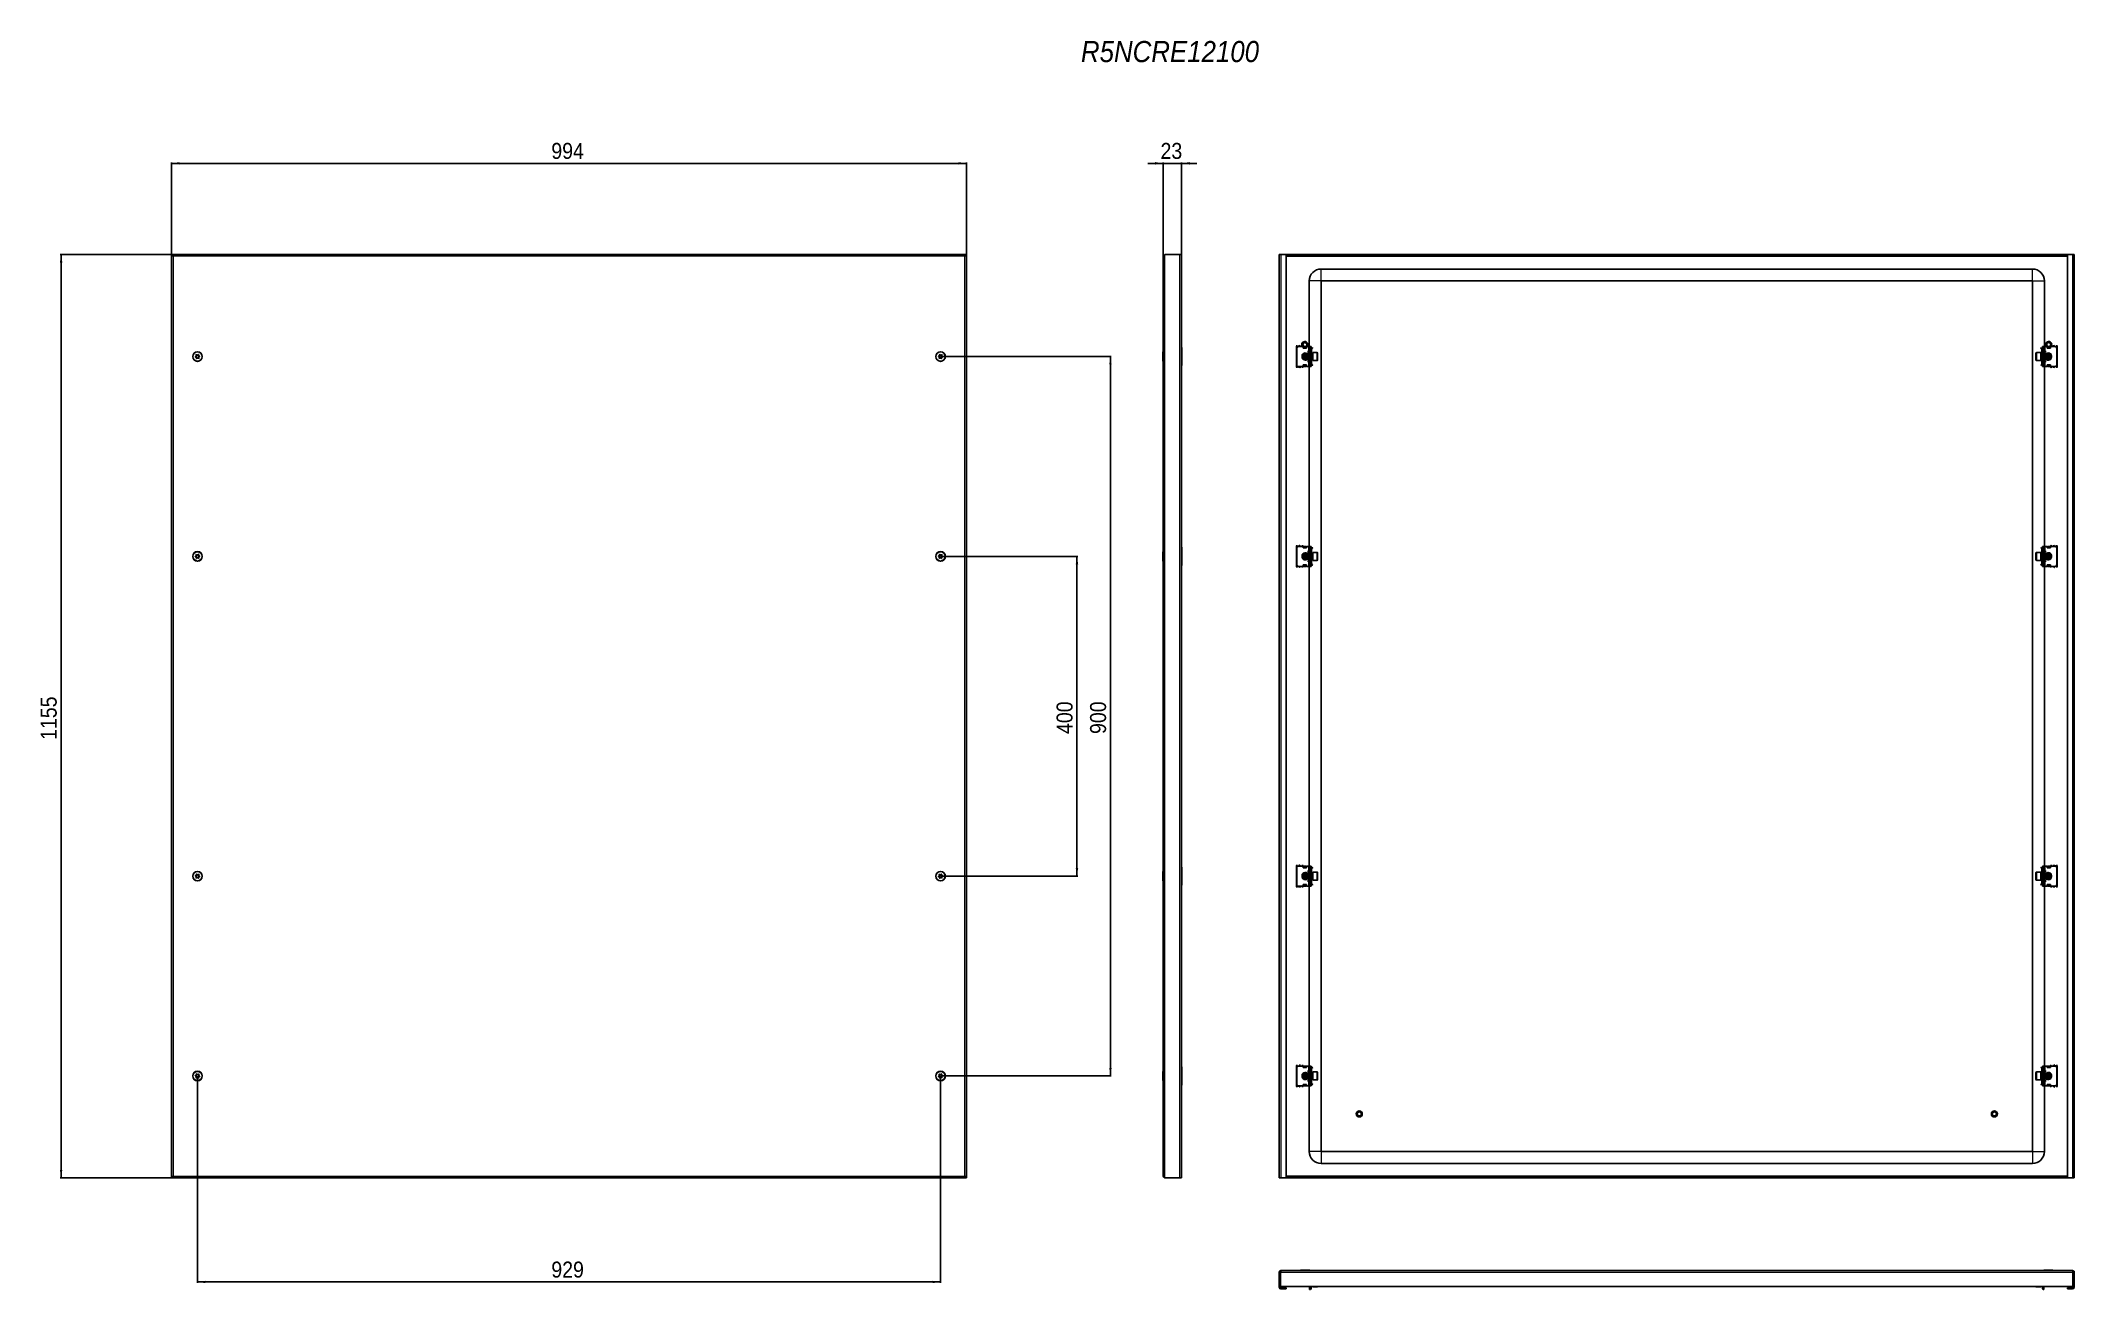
# Model space of a CAD drawing. Header units: millimetres. Extents: x -535 to 2008, y -815 to 747.
import ezdxf

# ---------------------------------------------------------------- set-up
doc = ezdxf.new("R2010")
doc.units = ezdxf.units.MM
doc.linetypes.add('SLD-Сплошная', pattern=[0])
doc.layers.add('FORMAT', color=7, linetype='SLD-Сплошная')
doc.styles.add('SLDTEXTSTYLE0', font='GOTHICI.TTF', dxfattribs={"width": 0.913})
doc.styles.add('SLDTEXTSTYLE1', font='GOTHIC.TTF', dxfattribs={"width": 0.913})
doc.dimstyles.new('SLDDIMSTYLE0', dxfattribs={"dimtxt": 20, "dimasz": 10, "dimexe": 0, "dimexo": 0.0625, "dimgap": 5, "dimtad": 2, "dimdec": 1, "dimrnd": 1e-09, "dimzin": 12, "dimdsep": 46, "dimtxsty": 'SLDTEXTSTYLE0', "dimsah": 1, "dimcen": 0.09, "dimadec": 0, "dimazin": 3, "dimtfac": 1, "dimtmove": 0, "dimatfit": 0, "dimfxl": 0, "dimfrac": 2, "dimtolj": 1, "dimtzin": 12, "dimarcsym": 0})
doc.dimstyles.new('SLDDIMSTYLE1', dxfattribs={"dimtxt": 20, "dimasz": 10, "dimexe": 0, "dimexo": 0.0625, "dimgap": 5, "dimtad": 2, "dimdec": 1, "dimrnd": 1e-09, "dimzin": 12, "dimdsep": 46, "dimtxsty": 'SLDTEXTSTYLE0', "dimsah": 1, "dimcen": 0.09, "dimadec": 0, "dimazin": 3, "dimtfac": 1, "dimtofl": 0, "dimtmove": 0, "dimatfit": 3, "dimfxl": 0, "dimfrac": 2, "dimtolj": 1, "dimtzin": 12, "dimarcsym": 0})

msp = doc.modelspace()

# ---------------------------------------------------------------- texts
at = {"layer": 'FORMAT', "insert": (765.74, 746.82), "char_height": 26.4583, "attachment_point": 1, "style": 'SLDTEXTSTYLE0'}
msp.add_mtext('R5NCRE12100', dxfattribs=at)

# ---------------------------------------------------------------- blocks, each defined once
blk = doc.blocks.new('_D')
at = {"layer": 'FORMAT'}
for p, q in [((868.5, 593.7), (849.3, 593.7)), ((868.5, 477.5), (868.5, 594.7)), ((868.5, 593.7), (891.5, 593.7)), ((891.5, 479.6), (891.5, 594.7)), ((891.5, 593.7), (910.7, 593.7))]:
    blk.add_line(p, q, dxfattribs=at)
for points in [[(868.5, 593.7), (858.5, 595.3), (858.5, 592.2)], [(891.5, 593.7), (901.5, 592.2), (901.5, 595.3)]]:
    blk.add_solid(points, dxfattribs=at)
at = {"layer": 'FORMAT', "insert": (865.2, 619.3), "char_height": 20, "attachment_point": 1, "style": 'SLDTEXTSTYLE1'}
blk.add_mtext('23', dxfattribs=at)
blk = doc.blocks.new('_D_1')
at = {"layer": 'FORMAT'}
for p, q in [((-371.3, 479.6), (-510.3, 479.6)), ((-509.3, 479.6), (-509.3, -675.4)), ((-371.3, -675.4), (-510.3, -675.4))]:
    blk.add_line(p, q, dxfattribs=at)
for points in [[(-509.3, 479.6), (-510.8, 469.6), (-507.7, 469.6)], [(-509.3, -675.4), (-507.7, -665.4), (-510.8, -665.4)]]:
    blk.add_solid(points, dxfattribs=at)
at = {"layer": 'FORMAT', "insert": (-534.8, -127.5), "char_height": 20, "attachment_point": 1, "rotation": 90, "style": 'SLDTEXTSTYLE1'}
blk.add_mtext('1155', dxfattribs=at)
blk = doc.blocks.new('_D_2')
at = {"layer": 'FORMAT'}
for p, q in [((-371.3, 479.6), (-371.3, 594.7)), ((-371.3, 593.7), (622.7, 593.7)), ((622.7, 479.6), (622.7, 594.7))]:
    blk.add_line(p, q, dxfattribs=at)
for points in [[(-371.3, 593.7), (-361.3, 592.2), (-361.3, 595.3)], [(622.7, 593.7), (612.7, 595.3), (612.7, 592.2)]]:
    blk.add_solid(points, dxfattribs=at)
at = {"layer": 'FORMAT', "insert": (103.6, 619.3), "char_height": 20, "attachment_point": 1, "style": 'SLDTEXTSTYLE1'}
blk.add_mtext('994', dxfattribs=at)
blk = doc.blocks.new('_D_3')
at = {"layer": 'FORMAT'}
for p, q in [((590.2, 352.1), (803.6, 352.1)), ((802.6, 352.1), (802.6, -547.9)), ((590.2, -547.9), (803.6, -547.9))]:
    blk.add_line(p, q, dxfattribs=at)
for points in [[(802.6, 352.1), (801.1, 342.1), (804.1, 342.1)], [(802.6, -547.9), (804.1, -537.9), (801.1, -537.9)]]:
    blk.add_solid(points, dxfattribs=at)
at = {"layer": 'FORMAT', "insert": (777.1, -120.1), "char_height": 20, "attachment_point": 1, "rotation": 90, "style": 'SLDTEXTSTYLE1'}
blk.add_mtext('900', dxfattribs=at)
blk = doc.blocks.new('_D_4')
at = {"layer": 'FORMAT'}
for p, q in [((-338.8, -548), (-338.8, -806.6)), ((590.2, -548), (590.2, -806.6)), ((-338.8, -805.6), (590.2, -805.6))]:
    blk.add_line(p, q, dxfattribs=at)
for points in [[(-338.8, -805.6), (-328.8, -807.1), (-328.8, -804.1)], [(590.2, -805.6), (580.2, -804.1), (580.2, -807.1)]]:
    blk.add_solid(points, dxfattribs=at)
at = {"layer": 'FORMAT', "insert": (103.6, -780.1), "char_height": 20, "attachment_point": 1, "style": 'SLDTEXTSTYLE1'}
blk.add_mtext('929', dxfattribs=at)
blk = doc.blocks.new('_D_5')
at = {"layer": 'FORMAT'}
for p, q in [((590.2, 102.1), (761.7, 102.1)), ((760.7, 102.1), (760.7, -297.9)), ((590.2, -297.9), (761.7, -297.9))]:
    blk.add_line(p, q, dxfattribs=at)
for points in [[(760.7, 102.1), (759.2, 92.1), (762.3, 92.1)], [(760.7, -297.9), (762.3, -287.9), (759.2, -287.9)]]:
    blk.add_solid(points, dxfattribs=at)
at = {"layer": 'FORMAT', "insert": (735.2, -120.1), "char_height": 20, "attachment_point": 1, "rotation": 90, "style": 'SLDTEXTSTYLE1'}
blk.add_mtext('400', dxfattribs=at)

# ---------------------------------------------------------------- dimensions: what is measured, and where the dimension line sits
at = {"layer": 'FORMAT'}
for base, p1, p2, angle, picture, middle in [((622.74, 593.72), (-371.26, 479.56), (622.74, 479.56), 0, '_D_2', (125.74, 593.72)), ((-509.27, -675.44), (-371.26, 479.56), (-371.26, -675.44), 90, '_D_1', (-509.27, -97.94)), ((802.6, -547.94), (590.24, 352.06), (590.24, -547.94), 90, '_D_3', (802.6, -97.94)), ((760.74, -297.94), (590.24, 102.06), (590.24, -297.94), 90, '_D_5', (760.74, -97.94))]:
    dim = msp.add_linear_dim(base=base, p1=p1, p2=p2, angle=angle, dimstyle='SLDDIMSTYLE1', dxfattribs=at)
    dim.commit()
    dim.dimension.update_dxf_attribs({"geometry": picture, "text_midpoint": middle, "dimtype": 160})
for base, p1, p2, dimstyle, picture, middle in [((891.5, 593.72), (868.5, 477.46), (891.5, 479.56), 'SLDDIMSTYLE0', '_D', (880, 593.72)), ((590.24, -805.61), (-338.76, -547.94), (590.24, -547.94), 'SLDDIMSTYLE1', '_D_4', (125.74, -805.61))]:
    dim = msp.add_linear_dim(base=base, p1=p1, p2=p2, dimstyle=dimstyle, dxfattribs=at)
    dim.commit()
    dim.dimension.update_dxf_attribs({"geometry": picture, "text_midpoint": middle, "dimtype": 160})

# ---------------------------------------------------------------- linework, layer by layer
at = {"color": 7, "linetype": 'SLD-Сплошная', "lineweight": 25}
for p, q in [((-371.26, 479.56), (-371.26, -675.44)), ((-371.26, 479.56), (-369.76, 479.56)), ((-369.56, 479.56), (-369.76, 479.56)), ((621.04, 479.56), (-369.56, 479.56)), ((-369.56, 478.45), (-369.56, 479.56)), ((621.04, 478.44), (621.04, 479.56)), ((621.24, 479.56), (621.04, 479.56)), ((621.24, 479.56), (622.74, 479.56)), ((622.74, -675.44), (622.74, 479.56)), ((868.5, -673.34), (868.5, 477.46)), ((870.6, 479.56), (889.4, 479.56)), ((889.4, 479.56), (891.5, 479.56)), ((891.5, 479.56), (891.5, -675.44)), ((1013.64, 479.56), (1015.74, 479.56)), ((1013.64, -675.44), (1013.64, 479.56)), ((1015.74, 479.56), (1022.14, 479.56)), ((1022.14, 479.56), (1022.14, -675.44)), ((1022.14, 479.56), (1999.14, 479.56)), ((1022.14, 478.06), (1999.14, 478.06)), ((1955.14, 461.56), (1066.14, 461.56)), ((1999.14, -675.44), (1999.14, 479.56)), ((1999.14, 479.56), (2005.54, 479.56)), ((2005.54, 479.56), (2007.64, 479.56)), ((2007.64, 479.56), (2007.64, -675.44)), ((1051.14, 446.56), (1051.14, 364.56)), ((1066.14, 446.56), (1066.14, -642.44)), ((1955.14, 446.56), (1066.14, 446.56)), ((1955.14, -642.44), (1955.14, 446.56)), ((1970.14, 364.56), (1970.14, 446.56)), ((868.5, 357.84), (868.2, 357.84)), ((868.2, 346.27), (868.2, 357.84)), ((892, 362.56), (892, 341.56)), ((1035.14, 364.81), (1035.14, 339.31)), ((1035.64, 362.56), (1035.64, 341.56)), ((1043.64, 364.56), (1037.64, 364.56)), ((1043.64, 364.56), (1043.64, 362.56)), ((1043.84, 363.77), (1043.64, 363.88)), ((1043.64, 362.56), (1047.64, 362.56)), ((1043.84, 362.56), (1043.84, 363.77)), ((1043.89, 364.18), (1044.22, 364.41)), ((1044.39, 364.18), (1043.89, 363.82)), ((1043.89, 363.82), (1043.89, 364.18)), ((1043.89, 362.91), (1043.89, 363.82)), ((1043.89, 362.56), (1043.89, 362.91)), ((1044.39, 364.33), (1044.39, 364.18)), ((1044.39, 364.18), (1044.79, 364.18)), ((1046.48, 364.18), (1046.89, 364.18)), ((1046.89, 364.18), (1046.89, 364.33)), ((1047.39, 363.82), (1046.89, 364.18)), ((1047.05, 364.41), (1047.39, 364.18)), ((1047.39, 364.18), (1047.39, 363.82)), ((1047.64, 363.88), (1047.39, 363.74)), ((1047.39, 363.82), (1047.39, 362.91)), ((1047.39, 362.91), (1047.39, 362.56)), ((1047.64, 362.56), (1047.64, 364.56)), ((1050.14, 364.56), (1047.64, 364.56)), ((1049.64, 359.06), (1049.64, 357.06)), ((1050.14, 359.06), (1049.64, 359.06)), ((1049.64, 357.31), (1050.64, 357.31)), ((1049.64, 357.06), (1051.31, 356.09)), ((1051.14, 356.06), (1049.64, 356.06)), ((1049.64, 356.06), (1049.64, 348.06)), ((1051.64, 364.56), (1050.14, 364.56)), ((1051.64, 359.06), (1050.14, 359.06)), ((1050.64, 357.31), (1051.14, 357.31)), ((1051.14, 357.31), (1051.14, 356.19)), ((1051.64, 364.56), (1053.64, 364.56)), ((1051.64, 362.56), (1051.64, 364.56)), ((1051.64, 362.56), (1051.64, 341.56)), ((1052.64, 341.56), (1052.64, 362.56)), ((1053.64, 364.56), (1053.64, 364.29)), ((1053.64, 364.29), (1053.64, 339.82)), ((1053.64, 363.47), (1053.84, 363.26)), ((1054.14, 360.81), (1053.64, 360.81)), ((1054.14, 357.31), (1053.64, 357.31)), ((1054.14, 362.56), (1054.14, 362.1)), ((1054.14, 357.31), (1054.14, 360.81)), ((1054.14, 355.06), (1054.14, 357.31)), ((1054.22, 362.22), (1055.2, 363.2)), ((1054.58, 361.87), (1054.22, 362.22)), ((1054.58, 361.87), (1055.55, 362.84)), ((1055.2, 363.2), (1055.55, 362.84)), ((1061.04, 357.06), (1055.64, 357.06)), ((1055.64, 357.06), (1055.64, 347.06)), ((1061.64, 356.46), (1061.64, 347.66)), ((1959.64, 356.12), (1959.64, 356.46)), ((1959.64, 347.66), (1959.64, 356.12)), ((1965.64, 357.06), (1960.24, 357.06)), ((1965.64, 356.68), (1965.64, 357.06)), ((1965.64, 347.06), (1965.64, 356.68)), ((1966.08, 363.2), (1965.72, 362.84)), ((1966.7, 361.87), (1965.72, 362.84)), ((1967.05, 362.22), (1966.08, 363.2)), ((1966.7, 361.87), (1967.05, 362.22)), ((1967.14, 362.56), (1967.14, 362.16)), ((1967.14, 360.81), (1967.64, 360.81)), ((1967.14, 360.81), (1967.14, 357.31)), ((1967.64, 357.31), (1967.14, 357.31)), ((1967.14, 357.31), (1967.14, 355.06)), ((1967.43, 363.26), (1967.64, 363.47)), ((1967.64, 364.56), (1969.64, 364.56)), ((1967.64, 364.29), (1967.64, 364.56)), ((1967.64, 339.82), (1967.64, 364.29)), ((1968.64, 362.56), (1968.64, 341.56)), ((1969.64, 364.56), (1969.64, 362.56)), ((1969.64, 364.56), (1971.14, 364.56)), ((1969.64, 341.56), (1969.64, 362.56)), ((1971.14, 359.06), (1969.64, 359.06)), ((1969.96, 356.09), (1971.64, 357.06)), ((1970.14, 356.19), (1970.14, 357.31)), ((1970.14, 357.31), (1970.64, 357.31)), ((1971.64, 356.06), (1970.14, 356.06)), ((1970.64, 357.31), (1971.64, 357.31)), ((1971.14, 364.56), (1973.64, 364.56)), ((1971.64, 359.06), (1971.14, 359.06)), ((1971.64, 357.06), (1971.64, 359.06)), ((1971.64, 348.06), (1971.64, 356.06)), ((1973.64, 364.56), (1973.64, 362.56)), ((1973.89, 363.74), (1973.64, 363.88)), ((1973.64, 362.56), (1977.64, 362.56)), ((1973.89, 364.18), (1974.22, 364.41)), ((1974.39, 364.18), (1973.89, 363.82)), ((1973.89, 363.82), (1973.89, 364.18)), ((1973.89, 362.91), (1973.89, 363.82)), ((1973.89, 362.56), (1973.89, 362.91)), ((1974.39, 364.33), (1974.39, 364.18)), ((1974.39, 364.18), (1974.79, 364.18)), ((1976.48, 364.18), (1976.89, 364.18)), ((1976.89, 364.18), (1976.89, 364.33)), ((1977.39, 363.82), (1976.89, 364.18)), ((1977.05, 364.41), (1977.39, 364.18)), ((1977.39, 364.18), (1977.39, 363.82)), ((1977.39, 363.82), (1977.39, 362.91)), ((1977.39, 362.91), (1977.39, 362.56)), ((1977.64, 363.88), (1977.44, 363.77)), ((1977.44, 363.77), (1977.44, 362.56)), ((1977.64, 362.56), (1977.64, 364.56)), ((1977.64, 364.56), (1983.64, 364.56)), ((1985.64, 341.56), (1985.64, 362.56)), ((1986.14, 339.31), (1986.14, 364.81)), ((868.2, 346.27), (868.5, 346.27)), ((1043.64, 339.56), (1037.64, 339.56)), ((1043.14, 339.56), (1043.14, 339.31)), ((1047.64, 341.56), (1043.64, 341.56)), ((1043.64, 341.56), (1043.64, 339.56)), ((1043.64, 339.67), (1043.84, 339.67)), ((1043.84, 339.67), (1043.84, 341.56)), ((1043.89, 341.2), (1043.89, 341.56)), ((1043.89, 340.29), (1043.89, 341.2)), ((1043.89, 340.29), (1044.39, 339.93)), ((1043.89, 339.93), (1043.89, 340.29)), ((1044.39, 339.58), (1043.89, 339.93)), ((1046.89, 339.93), (1044.39, 339.93)), ((1044.39, 339.93), (1044.39, 339.58)), ((1046.89, 339.58), (1044.39, 339.58)), ((1045.11, 349.49), (1045.94, 349.3)), ((1046.19, 355.06), (1045.64, 354.5)), ((1045.64, 354.5), (1045.64, 349.61)), ((1045.64, 349.61), (1046.19, 349.06)), ((1046.25, 355.06), (1046.19, 355.06)), ((1046.19, 355.06), (1046.19, 349.06)), ((1046.19, 349.06), (1046.25, 349.06)), ((1046.64, 354.5), (1046.25, 355.06)), ((1046.25, 355.06), (1046.25, 350.91)), ((1046.25, 350.91), (1046.25, 349.06)), ((1046.25, 349.06), (1046.64, 349.61)), ((1046.43, 349.31), (1046.8, 349.38)), ((1047.02, 355.06), (1046.64, 354.5)), ((1046.64, 354.5), (1046.64, 351.12)), ((1046.64, 351.12), (1046.64, 349.61)), ((1046.64, 349.61), (1047.02, 349.06)), ((1046.89, 339.93), (1047.39, 340.29)), ((1046.89, 339.58), (1046.89, 339.93)), ((1047.39, 339.93), (1046.89, 339.58)), ((1047.25, 355.06), (1047.02, 355.06)), ((1047.02, 355.06), (1047.02, 350.91)), ((1047.02, 350.91), (1047.02, 349.06)), ((1047.02, 349.06), (1047.25, 349.06)), ((1047.64, 354.5), (1047.25, 355.06)), ((1047.25, 355.06), (1047.25, 350.91)), ((1047.25, 350.91), (1047.25, 349.06)), ((1047.25, 349.06), (1047.64, 349.61)), ((1047.39, 341.56), (1047.39, 341.2)), ((1047.39, 341.2), (1047.39, 340.29)), ((1047.39, 340.29), (1047.39, 339.93)), ((1047.46, 354.75), (1047.71, 354.61)), ((1047.71, 349.5), (1047.46, 349.37)), ((1048.02, 355.06), (1047.64, 354.5)), ((1047.64, 354.5), (1047.64, 351.12)), ((1047.64, 351.12), (1047.64, 349.61)), ((1047.64, 349.61), (1048.02, 349.06)), ((1047.64, 339.56), (1047.64, 341.56)), ((1050.14, 339.56), (1047.64, 339.56)), ((1048.25, 355.06), (1048.02, 355.06)), ((1048.02, 355.06), (1048.02, 350.91)), ((1048.02, 350.91), (1048.02, 349.06)), ((1048.02, 349.06), (1048.25, 349.06)), ((1048.64, 354.5), (1048.25, 355.06)), ((1048.25, 355.06), (1048.25, 350.91)), ((1048.25, 350.91), (1048.25, 349.06)), ((1048.25, 349.06), (1048.64, 349.61)), ((1049.02, 355.06), (1048.64, 354.5)), ((1048.64, 354.5), (1048.64, 351.12)), ((1048.64, 351.12), (1048.64, 349.61)), ((1048.64, 349.61), (1049.02, 349.06)), ((1049.25, 355.06), (1049.02, 355.06)), ((1049.02, 355.06), (1049.02, 350.91)), ((1049.02, 350.91), (1049.02, 349.06)), ((1049.02, 349.06), (1049.25, 349.06)), ((1049.64, 354.5), (1049.25, 355.06)), ((1049.25, 355.06), (1049.25, 350.91)), ((1049.25, 350.91), (1049.25, 349.06)), ((1049.25, 349.06), (1049.64, 349.61)), ((1049.64, 348.06), (1051.14, 348.06)), ((1051.31, 348.02), (1049.64, 347.06)), ((1049.64, 347.06), (1049.64, 345.06)), ((1050.64, 346.81), (1049.64, 346.81)), ((1049.64, 345.06), (1050.14, 345.06)), ((1050.14, 345.06), (1051.64, 345.06)), ((1051.64, 339.56), (1050.14, 339.56)), ((1051.14, 346.81), (1050.64, 346.81)), ((1051.14, 347.92), (1051.14, 346.81)), ((1051.14, 339.56), (1051.14, 114.56)), ((1051.64, 339.56), (1051.64, 341.56)), ((1053.64, 339.56), (1051.64, 339.56)), ((1054.02, 355.06), (1053.64, 354.5)), ((1053.64, 349.61), (1054.02, 349.06)), ((1053.64, 346.81), (1054.14, 346.81)), ((1054.14, 343.31), (1053.64, 343.31)), ((1053.84, 340.85), (1053.64, 340.64)), ((1053.64, 339.82), (1053.64, 339.56)), ((1054.25, 355.06), (1054.02, 355.06)), ((1054.02, 355.06), (1054.02, 350.91)), ((1054.02, 350.91), (1054.02, 349.06)), ((1054.02, 349.06), (1054.25, 349.06)), ((1054.14, 346.81), (1054.14, 349.06)), ((1054.14, 343.31), (1054.14, 346.81)), ((1054.14, 341.56), (1054.14, 341.95)), ((1054.58, 342.25), (1054.22, 341.89)), ((1054.22, 341.89), (1055.2, 340.92)), ((1054.64, 354.5), (1054.25, 355.06)), ((1054.25, 355.06), (1054.25, 350.91)), ((1054.25, 350.91), (1054.25, 349.06)), ((1054.25, 349.06), (1054.64, 349.61)), ((1054.58, 342.25), (1055.55, 341.27)), ((1055.02, 355.06), (1054.64, 354.5)), ((1054.64, 354.5), (1054.64, 351.12)), ((1054.64, 351.12), (1054.64, 349.61)), ((1054.64, 349.61), (1055.02, 349.06)), ((1055.39, 355.06), (1055.02, 355.06)), ((1055.02, 355.06), (1055.02, 350.91)), ((1055.02, 350.91), (1055.02, 349.06)), ((1055.02, 349.06), (1055.39, 349.06)), ((1055.2, 340.92), (1055.55, 341.27)), ((1055.64, 347.06), (1061.04, 347.06)), ((1960.24, 347.06), (1965.64, 347.06)), ((1966.7, 342.25), (1965.72, 341.27)), ((1966.08, 340.92), (1965.72, 341.27)), ((1966.25, 355.06), (1965.89, 355.06)), ((1965.89, 349.06), (1966.25, 349.06)), ((1967.05, 341.89), (1966.08, 340.92)), ((1966.64, 354.5), (1966.25, 355.06)), ((1966.25, 350.91), (1966.25, 355.06)), ((1966.25, 349.06), (1966.25, 350.91)), ((1966.25, 349.06), (1966.64, 349.61)), ((1967.02, 355.06), (1966.64, 354.5)), ((1966.64, 351.12), (1966.64, 354.5)), ((1966.64, 349.61), (1966.64, 351.12)), ((1966.64, 349.61), (1967.02, 349.06)), ((1966.7, 342.25), (1967.05, 341.89)), ((1967.25, 355.06), (1967.02, 355.06)), ((1967.02, 350.91), (1967.02, 355.06)), ((1967.02, 349.06), (1967.02, 350.91)), ((1967.02, 349.06), (1967.25, 349.06)), ((1967.14, 349.06), (1967.14, 346.81)), ((1967.14, 346.81), (1967.64, 346.81)), ((1967.14, 346.81), (1967.14, 343.31)), ((1967.14, 343.31), (1967.64, 343.31)), ((1967.14, 341.56), (1967.14, 342.02)), ((1967.64, 354.5), (1967.25, 355.06)), ((1967.25, 350.91), (1967.25, 355.06)), ((1967.25, 349.06), (1967.25, 350.91)), ((1967.25, 349.06), (1967.64, 349.61)), ((1967.64, 340.64), (1967.43, 340.85)), ((1967.64, 339.56), (1967.64, 339.82)), ((1969.64, 339.56), (1967.64, 339.56)), ((1969.64, 345.06), (1971.14, 345.06)), ((1969.64, 341.56), (1969.64, 339.56)), ((1969.64, 339.56), (1971.14, 339.56)), ((1971.64, 347.06), (1969.96, 348.02)), ((1970.14, 348.06), (1971.64, 348.06)), ((1970.14, 346.81), (1970.14, 347.92)), ((1970.64, 346.81), (1970.14, 346.81)), ((1970.14, 114.56), (1970.14, 339.56)), ((1971.64, 346.81), (1970.64, 346.81)), ((1971.14, 345.06), (1971.64, 345.06)), ((1971.14, 339.56), (1973.64, 339.56)), ((1972.02, 355.06), (1971.64, 354.5)), ((1971.64, 349.61), (1972.02, 349.06)), ((1971.64, 345.06), (1971.64, 347.06)), ((1972.25, 355.06), (1972.02, 355.06)), ((1972.02, 350.91), (1972.02, 355.06)), ((1972.02, 349.06), (1972.02, 350.91)), ((1972.02, 349.06), (1972.25, 349.06)), ((1972.64, 354.5), (1972.25, 355.06)), ((1972.25, 350.91), (1972.25, 355.06)), ((1972.25, 349.06), (1972.25, 350.91)), ((1972.25, 349.06), (1972.64, 349.61)), ((1973.02, 355.06), (1972.64, 354.5)), ((1972.64, 351.12), (1972.64, 354.5)), ((1972.64, 349.61), (1972.64, 351.12)), ((1972.64, 349.61), (1973.02, 349.06)), ((1973.25, 355.06), (1973.02, 355.06)), ((1973.02, 350.91), (1973.02, 355.06)), ((1973.02, 349.06), (1973.02, 350.91)), ((1973.02, 349.06), (1973.25, 349.06)), ((1973.64, 354.5), (1973.25, 355.06)), ((1973.25, 350.91), (1973.25, 355.06)), ((1973.25, 349.06), (1973.25, 350.91)), ((1973.25, 349.06), (1973.64, 349.61)), ((1973.56, 354.61), (1973.81, 354.75)), ((1973.81, 349.37), (1973.56, 349.5)), ((1974.02, 355.06), (1973.64, 354.5)), ((1973.64, 351.12), (1973.64, 354.5)), ((1973.64, 349.61), (1973.64, 351.12)), ((1973.64, 349.61), (1974.02, 349.06)), ((1977.64, 341.56), (1973.64, 341.56)), ((1973.64, 341.56), (1973.64, 339.56)), ((1973.89, 341.2), (1973.89, 341.56)), ((1973.89, 340.29), (1973.89, 341.2)), ((1973.89, 339.93), (1973.89, 340.29)), ((1973.89, 340.29), (1974.39, 339.93)), ((1974.39, 339.58), (1973.89, 339.93)), ((1974.25, 355.06), (1974.02, 355.06)), ((1974.02, 350.91), (1974.02, 355.06)), ((1974.02, 349.06), (1974.02, 350.91)), ((1974.02, 349.06), (1974.25, 349.06)), ((1974.64, 354.5), (1974.25, 355.06)), ((1974.25, 350.91), (1974.25, 355.06)), ((1974.25, 349.06), (1974.25, 350.91)), ((1974.25, 349.06), (1974.64, 349.61)), ((1974.39, 339.93), (1974.39, 339.58)), ((1976.89, 339.93), (1974.39, 339.93)), ((1976.89, 339.58), (1974.39, 339.58)), ((1974.47, 349.38), (1974.84, 349.31)), ((1975.02, 355.06), (1974.64, 354.5)), ((1974.64, 351.12), (1974.64, 354.5)), ((1974.64, 349.61), (1974.64, 351.12)), ((1974.64, 349.61), (1975.02, 349.06)), ((1975.08, 355.06), (1975.02, 355.06)), ((1975.02, 350.91), (1975.02, 355.06)), ((1975.02, 349.06), (1975.02, 350.91)), ((1975.02, 349.06), (1975.08, 349.06)), ((1975.64, 354.5), (1975.08, 355.06)), ((1975.08, 354.83), (1975.08, 355.06)), ((1975.08, 349.06), (1975.08, 354.83)), ((1975.08, 349.06), (1975.64, 349.61)), ((1975.33, 349.3), (1976.16, 349.49)), ((1975.64, 354.32), (1975.64, 354.5)), ((1975.64, 349.61), (1975.64, 354.32)), ((1976.89, 339.93), (1977.39, 340.29)), ((1976.89, 339.58), (1976.89, 339.93)), ((1977.39, 339.93), (1976.89, 339.58)), ((1977.39, 341.56), (1977.39, 341.2)), ((1977.39, 341.2), (1977.39, 340.29)), ((1977.39, 340.29), (1977.39, 339.93)), ((1977.44, 341.56), (1977.44, 339.67)), ((1977.44, 339.67), (1977.64, 339.67)), ((1977.64, 339.56), (1977.64, 341.56)), ((1977.64, 339.56), (1983.64, 339.56)), ((1978.14, 339.31), (1978.14, 339.56)), ((868.5, 107.84), (868.2, 107.84)), ((868.2, 96.27), (868.2, 107.84)), ((892, 112.56), (892, 91.56)), ((1035.14, 114.81), (1035.14, 89.31)), ((1035.64, 112.56), (1035.64, 91.56)), ((1043.64, 114.56), (1037.64, 114.56)), ((1043.14, 114.81), (1043.14, 114.56)), ((1043.64, 114.56), (1043.64, 112.56)), ((1043.84, 114.44), (1043.64, 114.44)), ((1043.64, 112.56), (1047.64, 112.56)), ((1043.84, 112.56), (1043.84, 114.44)), ((1043.89, 114.18), (1044.39, 114.53)), ((1044.39, 114.18), (1043.89, 113.82)), ((1043.89, 113.82), (1043.89, 114.18)), ((1043.89, 112.91), (1043.89, 113.82)), ((1043.89, 112.56), (1043.89, 112.91)), ((1044.39, 114.53), (1044.39, 114.18)), ((1044.39, 114.53), (1046.89, 114.53)), ((1044.39, 114.18), (1046.89, 114.18)), ((1046.19, 105.06), (1045.64, 104.5)), ((1045.64, 104.5), (1045.64, 99.61)), ((1046.25, 105.06), (1046.19, 105.06)), ((1046.19, 105.06), (1046.19, 99.06)), ((1046.64, 104.5), (1046.25, 105.06)), ((1046.25, 105.06), (1046.25, 100.91)), ((1047.02, 105.06), (1046.64, 104.5)), ((1046.64, 104.5), (1046.64, 101.12)), ((1046.89, 114.18), (1046.89, 114.53)), ((1046.89, 114.53), (1047.39, 114.18)), ((1047.39, 113.82), (1046.89, 114.18)), ((1047.25, 105.06), (1047.02, 105.06)), ((1047.02, 105.06), (1047.02, 100.91)), ((1047.64, 104.5), (1047.25, 105.06)), ((1047.25, 105.06), (1047.25, 100.91)), ((1047.39, 114.18), (1047.39, 113.82)), ((1047.39, 113.82), (1047.39, 112.91)), ((1047.39, 112.91), (1047.39, 112.56)), ((1047.46, 104.75), (1047.71, 104.61)), ((1047.64, 112.56), (1047.64, 114.56)), ((1050.14, 114.56), (1047.64, 114.56)), ((1048.02, 105.06), (1047.64, 104.5)), ((1047.64, 104.5), (1047.64, 101.12)), ((1048.25, 105.06), (1048.02, 105.06)), ((1048.02, 105.06), (1048.02, 100.91)), ((1048.64, 104.5), (1048.25, 105.06)), ((1048.25, 105.06), (1048.25, 100.91)), ((1049.02, 105.06), (1048.64, 104.5)), ((1048.64, 104.5), (1048.64, 101.12)), ((1049.25, 105.06), (1049.02, 105.06)), ((1049.02, 105.06), (1049.02, 100.91)), ((1049.64, 104.5), (1049.25, 105.06)), ((1049.25, 105.06), (1049.25, 100.91)), ((1049.64, 109.06), (1049.64, 107.06)), ((1050.14, 109.06), (1049.64, 109.06)), ((1049.64, 107.31), (1050.64, 107.31)), ((1049.64, 107.06), (1051.31, 106.09)), ((1051.14, 106.06), (1049.64, 106.06)), ((1049.64, 106.06), (1049.64, 98.06)), ((1051.64, 114.56), (1050.14, 114.56)), ((1051.64, 109.06), (1050.14, 109.06)), ((1050.64, 107.31), (1051.14, 107.31)), ((1051.14, 107.31), (1051.14, 106.19)), ((1051.64, 114.56), (1053.64, 114.56)), ((1051.64, 112.56), (1051.64, 114.56)), ((1051.64, 112.56), (1051.64, 91.56)), ((1052.64, 91.56), (1052.64, 112.56)), ((1053.64, 114.56), (1053.64, 114.29)), ((1053.64, 114.29), (1053.64, 89.82)), ((1053.64, 113.47), (1053.84, 113.26)), ((1054.14, 110.81), (1053.64, 110.81)), ((1054.14, 107.31), (1053.64, 107.31)), ((1054.02, 105.06), (1053.64, 104.5)), ((1054.25, 105.06), (1054.02, 105.06)), ((1054.02, 105.06), (1054.02, 100.91)), ((1054.14, 112.56), (1054.14, 112.1)), ((1054.14, 107.31), (1054.14, 110.81)), ((1054.14, 105.06), (1054.14, 107.31)), ((1054.22, 112.22), (1055.2, 113.2)), ((1054.58, 111.87), (1054.22, 112.22)), ((1054.64, 104.5), (1054.25, 105.06)), ((1054.25, 105.06), (1054.25, 100.91)), ((1054.58, 111.87), (1055.55, 112.84)), ((1055.02, 105.06), (1054.64, 104.5)), ((1054.64, 104.5), (1054.64, 101.12)), ((1055.39, 105.06), (1055.02, 105.06)), ((1055.02, 105.06), (1055.02, 100.91)), ((1055.2, 113.2), (1055.55, 112.84)), ((1061.04, 107.06), (1055.64, 107.06)), ((1055.64, 107.06), (1055.64, 97.06)), ((1061.64, 106.46), (1061.64, 97.66)), ((1959.64, 106.12), (1959.64, 106.46)), ((1959.64, 97.66), (1959.64, 106.12)), ((1965.64, 107.06), (1960.24, 107.06)), ((1965.64, 106.68), (1965.64, 107.06)), ((1965.64, 97.06), (1965.64, 106.68)), ((1966.08, 113.2), (1965.72, 112.84)), ((1966.7, 111.87), (1965.72, 112.84)), ((1966.25, 105.06), (1965.89, 105.06)), ((1967.05, 112.22), (1966.08, 113.2)), ((1966.64, 104.5), (1966.25, 105.06)), ((1966.25, 100.91), (1966.25, 105.06)), ((1967.02, 105.06), (1966.64, 104.5)), ((1966.64, 101.12), (1966.64, 104.5)), ((1966.7, 111.87), (1967.05, 112.22)), ((1967.25, 105.06), (1967.02, 105.06)), ((1967.02, 100.91), (1967.02, 105.06)), ((1967.14, 112.56), (1967.14, 112.16)), ((1967.14, 110.81), (1967.64, 110.81)), ((1967.14, 110.81), (1967.14, 107.31)), ((1967.64, 107.31), (1967.14, 107.31)), ((1967.14, 107.31), (1967.14, 105.06)), ((1967.64, 104.5), (1967.25, 105.06)), ((1967.25, 100.91), (1967.25, 105.06)), ((1967.43, 113.26), (1967.64, 113.47)), ((1967.64, 114.56), (1969.64, 114.56)), ((1967.64, 114.29), (1967.64, 114.56)), ((1967.64, 89.82), (1967.64, 114.29)), ((1968.64, 112.56), (1968.64, 91.56)), ((1969.64, 114.56), (1969.64, 112.56)), ((1969.64, 114.56), (1971.14, 114.56)), ((1969.64, 91.56), (1969.64, 112.56)), ((1971.14, 109.06), (1969.64, 109.06)), ((1969.96, 106.09), (1971.64, 107.06)), ((1970.14, 106.19), (1970.14, 107.31)), ((1970.14, 107.31), (1970.64, 107.31)), ((1971.64, 106.06), (1970.14, 106.06)), ((1970.64, 107.31), (1971.64, 107.31)), ((1971.14, 114.56), (1973.64, 114.56)), ((1971.64, 109.06), (1971.14, 109.06)), ((1971.64, 107.06), (1971.64, 109.06)), ((1971.64, 98.06), (1971.64, 106.06)), ((1972.02, 105.06), (1971.64, 104.5)), ((1972.25, 105.06), (1972.02, 105.06)), ((1972.02, 100.91), (1972.02, 105.06)), ((1972.64, 104.5), (1972.25, 105.06)), ((1972.25, 100.91), (1972.25, 105.06)), ((1973.02, 105.06), (1972.64, 104.5)), ((1972.64, 101.12), (1972.64, 104.5)), ((1973.25, 105.06), (1973.02, 105.06)), ((1973.02, 100.91), (1973.02, 105.06)), ((1973.64, 104.5), (1973.25, 105.06)), ((1973.25, 100.91), (1973.25, 105.06)), ((1973.56, 104.61), (1973.81, 104.75)), ((1973.64, 114.56), (1973.64, 112.56)), ((1973.64, 112.56), (1977.64, 112.56)), ((1974.02, 105.06), (1973.64, 104.5)), ((1973.64, 101.12), (1973.64, 104.5)), ((1973.89, 114.18), (1974.39, 114.53)), ((1974.39, 114.18), (1973.89, 113.82)), ((1973.89, 113.82), (1973.89, 114.18)), ((1973.89, 112.91), (1973.89, 113.82)), ((1973.89, 112.56), (1973.89, 112.91)), ((1974.25, 105.06), (1974.02, 105.06)), ((1974.02, 100.91), (1974.02, 105.06)), ((1974.64, 104.5), (1974.25, 105.06)), ((1974.25, 100.91), (1974.25, 105.06)), ((1974.39, 114.53), (1974.39, 114.18)), ((1974.39, 114.53), (1976.89, 114.53)), ((1974.39, 114.18), (1976.89, 114.18)), ((1975.02, 105.06), (1974.64, 104.5)), ((1974.64, 101.12), (1974.64, 104.5)), ((1975.08, 105.06), (1975.02, 105.06)), ((1975.02, 100.91), (1975.02, 105.06)), ((1975.64, 104.5), (1975.08, 105.06)), ((1975.08, 104.83), (1975.08, 105.06)), ((1975.08, 99.06), (1975.08, 104.83)), ((1975.64, 104.32), (1975.64, 104.5)), ((1975.64, 99.61), (1975.64, 104.32)), ((1976.89, 114.18), (1976.89, 114.53)), ((1976.89, 114.53), (1977.39, 114.18)), ((1977.39, 113.82), (1976.89, 114.18)), ((1977.39, 114.18), (1977.39, 113.82)), ((1977.39, 113.82), (1977.39, 112.91)), ((1977.39, 112.91), (1977.39, 112.56)), ((1977.44, 114.44), (1977.44, 112.56)), ((1977.64, 114.44), (1977.44, 114.44)), ((1977.64, 112.56), (1977.64, 114.56)), ((1977.64, 114.56), (1983.64, 114.56)), ((1978.14, 114.56), (1978.14, 114.81)), ((1985.64, 91.56), (1985.64, 112.56)), ((1986.14, 89.31), (1986.14, 114.81)), ((868.2, 96.27), (868.5, 96.27)), ((1043.64, 89.56), (1037.64, 89.56)), ((1043.14, 89.56), (1043.14, 89.31)), ((1047.64, 91.56), (1043.64, 91.56)), ((1043.64, 91.56), (1043.64, 89.56)), ((1043.64, 89.67), (1043.84, 89.67)), ((1043.84, 89.67), (1043.84, 91.56)), ((1043.89, 91.2), (1043.89, 91.56)), ((1043.89, 90.29), (1043.89, 91.2)), ((1043.89, 90.29), (1044.39, 89.93)), ((1043.89, 89.93), (1043.89, 90.29)), ((1044.39, 89.58), (1043.89, 89.93)), ((1046.89, 89.93), (1044.39, 89.93)), ((1044.39, 89.93), (1044.39, 89.58)), ((1046.89, 89.58), (1044.39, 89.58)), ((1045.11, 99.49), (1045.94, 99.3)), ((1045.64, 99.61), (1046.19, 99.06)), ((1046.19, 99.06), (1046.25, 99.06)), ((1046.25, 100.91), (1046.25, 99.06)), ((1046.25, 99.06), (1046.64, 99.61)), ((1046.43, 99.31), (1046.8, 99.38)), ((1046.64, 101.12), (1046.64, 99.61)), ((1046.64, 99.61), (1047.02, 99.06)), ((1046.89, 89.93), (1047.39, 90.29)), ((1046.89, 89.58), (1046.89, 89.93)), ((1047.39, 89.93), (1046.89, 89.58)), ((1047.02, 100.91), (1047.02, 99.06)), ((1047.02, 99.06), (1047.25, 99.06)), ((1047.25, 100.91), (1047.25, 99.06)), ((1047.25, 99.06), (1047.64, 99.61)), ((1047.39, 91.56), (1047.39, 91.2)), ((1047.39, 91.2), (1047.39, 90.29)), ((1047.39, 90.29), (1047.39, 89.93)), ((1047.71, 99.5), (1047.46, 99.37)), ((1047.64, 101.12), (1047.64, 99.61)), ((1047.64, 99.61), (1048.02, 99.06)), ((1047.64, 89.56), (1047.64, 91.56)), ((1050.14, 89.56), (1047.64, 89.56)), ((1048.02, 100.91), (1048.02, 99.06)), ((1048.02, 99.06), (1048.25, 99.06)), ((1048.25, 100.91), (1048.25, 99.06)), ((1048.25, 99.06), (1048.64, 99.61)), ((1048.64, 101.12), (1048.64, 99.61)), ((1048.64, 99.61), (1049.02, 99.06)), ((1049.02, 100.91), (1049.02, 99.06)), ((1049.02, 99.06), (1049.25, 99.06)), ((1049.25, 100.91), (1049.25, 99.06)), ((1049.25, 99.06), (1049.64, 99.61)), ((1049.64, 98.06), (1051.14, 98.06)), ((1051.31, 98.02), (1049.64, 97.06)), ((1049.64, 97.06), (1049.64, 95.06)), ((1050.64, 96.81), (1049.64, 96.81)), ((1049.64, 95.06), (1050.14, 95.06)), ((1050.14, 95.06), (1051.64, 95.06)), ((1051.64, 89.56), (1050.14, 89.56)), ((1051.14, 96.81), (1050.64, 96.81)), ((1051.14, 97.92), (1051.14, 96.81)), ((1051.14, 89.56), (1051.14, -285.44)), ((1051.64, 89.56), (1051.64, 91.56)), ((1053.64, 89.56), (1051.64, 89.56)), ((1053.64, 99.61), (1054.02, 99.06)), ((1053.64, 96.81), (1054.14, 96.81)), ((1054.14, 93.31), (1053.64, 93.31)), ((1053.84, 90.85), (1053.64, 90.64)), ((1053.64, 89.82), (1053.64, 89.56)), ((1054.02, 100.91), (1054.02, 99.06)), ((1054.02, 99.06), (1054.25, 99.06)), ((1054.14, 96.81), (1054.14, 99.06)), ((1054.14, 93.31), (1054.14, 96.81)), ((1054.14, 91.56), (1054.14, 91.95)), ((1054.58, 92.25), (1054.22, 91.89)), ((1054.22, 91.89), (1055.2, 90.92)), ((1054.25, 100.91), (1054.25, 99.06)), ((1054.25, 99.06), (1054.64, 99.61)), ((1054.58, 92.25), (1055.55, 91.27)), ((1054.64, 101.12), (1054.64, 99.61)), ((1054.64, 99.61), (1055.02, 99.06)), ((1055.02, 100.91), (1055.02, 99.06)), ((1055.02, 99.06), (1055.39, 99.06)), ((1055.2, 90.92), (1055.55, 91.27)), ((1055.64, 97.06), (1061.04, 97.06)), ((1960.24, 97.06), (1965.64, 97.06)), ((1966.7, 92.25), (1965.72, 91.27)), ((1966.08, 90.92), (1965.72, 91.27)), ((1965.89, 99.06), (1966.25, 99.06)), ((1967.05, 91.89), (1966.08, 90.92)), ((1966.25, 99.06), (1966.25, 100.91)), ((1966.25, 99.06), (1966.64, 99.61)), ((1966.64, 99.61), (1966.64, 101.12)), ((1966.64, 99.61), (1967.02, 99.06)), ((1966.7, 92.25), (1967.05, 91.89)), ((1967.02, 99.06), (1967.02, 100.91)), ((1967.02, 99.06), (1967.25, 99.06)), ((1967.14, 99.06), (1967.14, 96.81)), ((1967.14, 96.81), (1967.64, 96.81)), ((1967.14, 96.81), (1967.14, 93.31)), ((1967.14, 93.31), (1967.64, 93.31)), ((1967.14, 91.56), (1967.14, 92.02)), ((1967.25, 99.06), (1967.25, 100.91)), ((1967.25, 99.06), (1967.64, 99.61)), ((1967.64, 90.64), (1967.43, 90.85)), ((1967.64, 89.56), (1967.64, 89.82)), ((1969.64, 89.56), (1967.64, 89.56)), ((1969.64, 95.06), (1971.14, 95.06)), ((1969.64, 91.56), (1969.64, 89.56)), ((1969.64, 89.56), (1971.14, 89.56)), ((1971.64, 97.06), (1969.96, 98.02)), ((1970.14, 98.06), (1971.64, 98.06)), ((1970.14, 96.81), (1970.14, 97.92)), ((1970.64, 96.81), (1970.14, 96.81)), ((1970.14, -285.44), (1970.14, 89.56)), ((1971.64, 96.81), (1970.64, 96.81)), ((1971.14, 95.06), (1971.64, 95.06)), ((1971.14, 89.56), (1973.64, 89.56)), ((1971.64, 99.61), (1972.02, 99.06)), ((1971.64, 95.06), (1971.64, 97.06)), ((1972.02, 99.06), (1972.02, 100.91)), ((1972.02, 99.06), (1972.25, 99.06)), ((1972.25, 99.06), (1972.25, 100.91)), ((1972.25, 99.06), (1972.64, 99.61)), ((1972.64, 99.61), (1972.64, 101.12)), ((1972.64, 99.61), (1973.02, 99.06)), ((1973.02, 99.06), (1973.02, 100.91)), ((1973.02, 99.06), (1973.25, 99.06)), ((1973.25, 99.06), (1973.25, 100.91)), ((1973.25, 99.06), (1973.64, 99.61)), ((1973.81, 99.37), (1973.56, 99.5)), ((1973.64, 99.61), (1973.64, 101.12)), ((1973.64, 99.61), (1974.02, 99.06)), ((1977.64, 91.56), (1973.64, 91.56)), ((1973.64, 91.56), (1973.64, 89.56)), ((1973.89, 91.2), (1973.89, 91.56)), ((1973.89, 90.29), (1973.89, 91.2)), ((1973.89, 90.29), (1974.39, 89.93)), ((1973.89, 89.93), (1973.89, 90.29)), ((1974.39, 89.58), (1973.89, 89.93)), ((1974.02, 99.06), (1974.02, 100.91)), ((1974.02, 99.06), (1974.25, 99.06)), ((1974.25, 99.06), (1974.25, 100.91)), ((1974.25, 99.06), (1974.64, 99.61)), ((1976.89, 89.93), (1974.39, 89.93)), ((1974.39, 89.93), (1974.39, 89.58)), ((1976.89, 89.58), (1974.39, 89.58)), ((1974.47, 99.38), (1974.84, 99.31)), ((1974.64, 99.61), (1974.64, 101.12)), ((1974.64, 99.61), (1975.02, 99.06)), ((1975.02, 99.06), (1975.02, 100.91)), ((1975.02, 99.06), (1975.08, 99.06)), ((1975.08, 99.06), (1975.64, 99.61)), ((1975.33, 99.3), (1976.16, 99.49)), ((1976.89, 89.93), (1977.39, 90.29)), ((1976.89, 89.58), (1976.89, 89.93)), ((1977.39, 89.93), (1976.89, 89.58)), ((1977.39, 91.56), (1977.39, 91.2)), ((1977.39, 91.2), (1977.39, 90.29)), ((1977.39, 90.29), (1977.39, 89.93)), ((1977.44, 91.56), (1977.44, 89.67)), ((1977.44, 89.67), (1977.64, 89.67)), ((1977.64, 89.56), (1977.64, 91.56)), ((1977.64, 89.56), (1983.64, 89.56)), ((1978.14, 89.31), (1978.14, 89.56)), ((868.5, -292.16), (868.2, -292.16)), ((868.2, -300.09), (868.2, -292.16)), ((868.2, -303.73), (868.2, -300.09)), ((868.2, -303.73), (868.5, -303.73)), ((892, -287.44), (892, -308.44)), ((1035.14, -285.19), (1035.14, -310.69)), ((1035.64, -287.44), (1035.64, -308.44)), ((1043.64, -285.44), (1037.64, -285.44)), ((1043.14, -285.19), (1043.14, -285.44)), ((1043.64, -285.44), (1043.64, -287.44)), ((1043.84, -285.56), (1043.64, -285.56)), ((1043.64, -287.44), (1047.64, -287.44)), ((1043.84, -287.44), (1043.84, -285.56)), ((1043.89, -285.82), (1044.39, -285.47)), ((1044.39, -285.82), (1043.89, -286.18)), ((1043.89, -286.18), (1043.89, -285.82)), ((1043.89, -287.09), (1043.89, -286.18)), ((1043.89, -287.44), (1043.89, -287.09)), ((1044.39, -285.47), (1044.39, -285.82)), ((1044.39, -285.47), (1046.89, -285.47)), ((1044.39, -285.82), (1046.89, -285.82)), ((1045.94, -295.19), (1045.11, -295.38)), ((1046.19, -294.94), (1045.64, -295.5)), ((1045.64, -295.5), (1045.64, -300.2)), ((1045.64, -300.2), (1045.64, -300.39)), ((1045.64, -300.39), (1046.19, -300.94)), ((1046.25, -294.94), (1046.19, -294.94)), ((1046.19, -294.94), (1046.19, -300.72)), ((1046.19, -300.72), (1046.19, -300.94)), ((1046.19, -300.94), (1046.25, -300.94)), ((1046.64, -295.5), (1046.25, -294.94)), ((1046.25, -294.94), (1046.25, -296.8)), ((1046.25, -296.8), (1046.25, -300.94)), ((1046.25, -300.94), (1046.64, -300.39)), ((1046.8, -295.27), (1046.43, -295.2)), ((1047.02, -294.94), (1046.64, -295.5)), ((1046.64, -295.5), (1046.64, -297.01)), ((1046.64, -297.01), (1046.64, -300.39)), ((1046.64, -300.39), (1047.02, -300.94)), ((1046.89, -285.82), (1046.89, -285.47)), ((1046.89, -285.47), (1047.39, -285.82)), ((1047.39, -286.18), (1046.89, -285.82)), ((1047.25, -294.94), (1047.02, -294.94)), ((1047.02, -294.94), (1047.02, -296.8)), ((1047.02, -296.8), (1047.02, -300.94)), ((1047.02, -300.94), (1047.25, -300.94)), ((1047.64, -295.5), (1047.25, -294.94)), ((1047.25, -294.94), (1047.25, -296.8)), ((1047.25, -296.8), (1047.25, -300.94)), ((1047.25, -300.94), (1047.64, -300.39)), ((1047.39, -285.82), (1047.39, -286.18)), ((1047.39, -286.18), (1047.39, -287.09)), ((1047.39, -287.09), (1047.39, -287.44)), ((1047.46, -295.25), (1047.71, -295.39)), ((1047.71, -300.5), (1047.46, -300.63)), ((1047.64, -287.44), (1047.64, -285.44)), ((1050.14, -285.44), (1047.64, -285.44)), ((1048.02, -294.94), (1047.64, -295.5)), ((1047.64, -295.5), (1047.64, -297.01)), ((1047.64, -297.01), (1047.64, -300.39)), ((1047.64, -300.39), (1048.02, -300.94)), ((1048.25, -294.94), (1048.02, -294.94)), ((1048.02, -294.94), (1048.02, -296.8)), ((1048.02, -296.8), (1048.02, -300.94)), ((1048.02, -300.94), (1048.25, -300.94)), ((1048.64, -295.5), (1048.25, -294.94)), ((1048.25, -294.94), (1048.25, -296.8)), ((1048.25, -296.8), (1048.25, -300.94)), ((1048.25, -300.94), (1048.64, -300.39)), ((1049.02, -294.94), (1048.64, -295.5)), ((1048.64, -295.5), (1048.64, -297.01)), ((1048.64, -297.01), (1048.64, -300.39)), ((1048.64, -300.39), (1049.02, -300.94)), ((1049.25, -294.94), (1049.02, -294.94)), ((1049.02, -294.94), (1049.02, -296.8)), ((1049.02, -296.8), (1049.02, -300.94)), ((1049.02, -300.94), (1049.25, -300.94)), ((1049.64, -295.5), (1049.25, -294.94)), ((1049.25, -294.94), (1049.25, -296.8)), ((1049.25, -296.8), (1049.25, -300.94)), ((1049.25, -300.94), (1049.64, -300.39)), ((1049.64, -290.94), (1049.64, -292.94)), ((1050.14, -290.94), (1049.64, -290.94)), ((1049.64, -292.69), (1050.64, -292.69)), ((1049.64, -292.94), (1051.31, -293.91)), ((1051.14, -293.94), (1049.64, -293.94)), ((1049.64, -293.94), (1049.64, -301.94)), ((1049.64, -301.94), (1051.14, -301.94)), ((1051.31, -301.98), (1049.64, -302.94)), ((1049.64, -302.94), (1049.64, -304.94)), ((1050.64, -303.19), (1049.64, -303.19)), ((1049.64, -304.94), (1050.14, -304.94)), ((1051.64, -285.44), (1050.14, -285.44)), ((1051.64, -290.94), (1050.14, -290.94)), ((1050.14, -304.94), (1051.64, -304.94)), ((1050.64, -292.69), (1051.14, -292.69)), ((1051.14, -303.19), (1050.64, -303.19)), ((1051.14, -292.69), (1051.14, -293.81)), ((1051.14, -302.08), (1051.14, -303.19)), ((1051.64, -287.44), (1051.64, -285.44)), ((1051.64, -285.44), (1053.64, -285.44)), ((1051.64, -287.44), (1051.64, -308.44)), ((1052.64, -308.44), (1052.64, -287.44)), ((1053.64, -285.44), (1053.64, -285.71)), ((1053.64, -285.71), (1053.64, -310.18)), ((1053.64, -286.53), (1053.84, -286.74)), ((1054.14, -289.19), (1053.64, -289.19)), ((1054.14, -292.69), (1053.64, -292.69)), ((1054.02, -294.94), (1053.64, -295.5)), ((1053.64, -300.39), (1054.02, -300.94)), ((1053.64, -303.19), (1054.14, -303.19)), ((1054.25, -294.94), (1054.02, -294.94)), ((1054.02, -294.94), (1054.02, -296.8)), ((1054.02, -296.8), (1054.02, -300.94)), ((1054.02, -300.94), (1054.25, -300.94)), ((1054.14, -287.44), (1054.14, -287.9)), ((1054.14, -292.69), (1054.14, -289.19)), ((1054.14, -294.94), (1054.14, -292.69)), ((1054.14, -303.19), (1054.14, -300.94)), ((1054.14, -306.69), (1054.14, -303.19)), ((1054.22, -287.78), (1055.2, -286.8)), ((1054.58, -288.13), (1054.22, -287.78)), ((1054.64, -295.5), (1054.25, -294.94)), ((1054.25, -294.94), (1054.25, -296.8)), ((1054.25, -296.8), (1054.25, -300.94)), ((1054.25, -300.94), (1054.64, -300.39)), ((1054.58, -288.13), (1055.55, -287.16)), ((1055.02, -294.94), (1054.64, -295.5)), ((1054.64, -295.5), (1054.64, -297.01)), ((1054.64, -297.01), (1054.64, -300.39)), ((1054.64, -300.39), (1055.02, -300.94)), ((1055.39, -294.94), (1055.02, -294.94)), ((1055.02, -294.94), (1055.02, -296.8)), ((1055.02, -296.8), (1055.02, -300.94)), ((1055.02, -300.94), (1055.39, -300.94)), ((1055.2, -286.8), (1055.55, -287.16)), ((1061.04, -292.94), (1055.64, -292.94)), ((1055.64, -292.94), (1055.64, -302.57)), ((1055.64, -302.57), (1055.64, -302.94)), ((1055.64, -302.94), (1061.04, -302.94)), ((1061.64, -293.54), (1061.64, -302.01)), ((1061.64, -302.01), (1061.64, -302.34)), ((1959.64, -302.34), (1959.64, -293.54)), ((1965.64, -292.94), (1960.24, -292.94)), ((1960.24, -302.94), (1965.64, -302.94)), ((1965.64, -302.94), (1965.64, -292.94)), ((1966.08, -286.8), (1965.72, -287.16)), ((1966.7, -288.13), (1965.72, -287.16)), ((1966.25, -294.94), (1965.89, -294.94)), ((1965.89, -300.94), (1966.25, -300.94)), ((1967.05, -287.78), (1966.08, -286.8)), ((1966.64, -295.5), (1966.25, -294.94)), ((1966.25, -296.8), (1966.25, -294.94)), ((1966.25, -300.94), (1966.25, -296.8)), ((1966.25, -300.94), (1966.64, -300.39)), ((1967.02, -294.94), (1966.64, -295.5)), ((1966.64, -297.01), (1966.64, -295.5)), ((1966.64, -300.39), (1966.64, -297.01)), ((1966.64, -300.39), (1967.02, -300.94)), ((1966.7, -288.13), (1967.05, -287.78)), ((1967.25, -294.94), (1967.02, -294.94)), ((1967.02, -296.8), (1967.02, -294.94)), ((1967.02, -300.94), (1967.02, -296.8)), ((1967.02, -300.94), (1967.25, -300.94)), ((1967.14, -287.44), (1967.14, -287.84)), ((1967.14, -289.19), (1967.64, -289.19)), ((1967.14, -289.19), (1967.14, -292.69)), ((1967.64, -292.69), (1967.14, -292.69)), ((1967.14, -292.69), (1967.14, -294.94)), ((1967.14, -300.94), (1967.14, -303.19)), ((1967.14, -303.19), (1967.64, -303.19)), ((1967.14, -303.19), (1967.14, -306.69)), ((1967.64, -295.5), (1967.25, -294.94)), ((1967.25, -296.8), (1967.25, -294.94)), ((1967.25, -300.94), (1967.25, -296.8)), ((1967.25, -300.94), (1967.64, -300.39)), ((1967.43, -286.74), (1967.64, -286.53)), ((1967.64, -285.44), (1969.64, -285.44)), ((1967.64, -285.71), (1967.64, -285.44)), ((1967.64, -310.18), (1967.64, -285.71)), ((1968.64, -287.44), (1968.64, -308.44)), ((1969.64, -285.44), (1969.64, -287.44)), ((1969.64, -285.44), (1971.14, -285.44)), ((1969.64, -308.44), (1969.64, -287.44)), ((1971.14, -290.94), (1969.64, -290.94)), ((1969.64, -304.94), (1971.14, -304.94)), ((1969.96, -293.91), (1971.64, -292.94)), ((1971.64, -302.94), (1969.96, -301.98)), ((1970.14, -293.81), (1970.14, -292.69)), ((1970.14, -292.69), (1970.64, -292.69)), ((1971.64, -293.94), (1970.14, -293.94)), ((1970.14, -301.94), (1971.64, -301.94)), ((1970.14, -303.19), (1970.14, -302.08)), ((1970.64, -303.19), (1970.14, -303.19)), ((1970.64, -292.69), (1971.64, -292.69)), ((1971.64, -303.19), (1970.64, -303.19)), ((1971.14, -285.44), (1973.64, -285.44)), ((1971.64, -290.94), (1971.14, -290.94)), ((1971.14, -304.94), (1971.64, -304.94)), ((1971.64, -292.94), (1971.64, -290.94)), ((1971.64, -301.94), (1971.64, -293.94)), ((1972.02, -294.94), (1971.64, -295.5)), ((1971.64, -300.39), (1972.02, -300.94)), ((1971.64, -304.94), (1971.64, -302.94)), ((1972.25, -294.94), (1972.02, -294.94)), ((1972.02, -296.8), (1972.02, -294.94)), ((1972.02, -300.94), (1972.02, -296.8)), ((1972.02, -300.94), (1972.25, -300.94)), ((1972.64, -295.5), (1972.25, -294.94)), ((1972.25, -296.8), (1972.25, -294.94)), ((1972.25, -300.94), (1972.25, -296.8)), ((1972.25, -300.94), (1972.64, -300.39)), ((1973.02, -294.94), (1972.64, -295.5)), ((1972.64, -297.01), (1972.64, -295.5)), ((1972.64, -300.39), (1972.64, -297.01)), ((1972.64, -300.39), (1973.02, -300.94)), ((1973.25, -294.94), (1973.02, -294.94)), ((1973.02, -296.8), (1973.02, -294.94)), ((1973.02, -300.94), (1973.02, -296.8)), ((1973.02, -300.94), (1973.25, -300.94)), ((1973.64, -295.5), (1973.25, -294.94)), ((1973.25, -296.8), (1973.25, -294.94)), ((1973.25, -300.94), (1973.25, -296.8)), ((1973.25, -300.94), (1973.64, -300.39)), ((1973.56, -295.39), (1973.81, -295.25)), ((1973.81, -300.63), (1973.56, -300.5)), ((1973.64, -285.44), (1973.64, -287.44)), ((1973.64, -287.44), (1977.64, -287.44)), ((1974.02, -294.94), (1973.64, -295.5)), ((1973.64, -297.01), (1973.64, -295.5)), ((1973.64, -300.39), (1973.64, -297.01)), ((1973.64, -300.39), (1974.02, -300.94)), ((1973.89, -285.82), (1974.39, -285.47)), ((1974.39, -285.82), (1973.89, -286.18)), ((1973.89, -286.18), (1973.89, -285.82)), ((1973.89, -287.09), (1973.89, -286.18)), ((1973.89, -287.44), (1973.89, -287.09)), ((1974.25, -294.94), (1974.02, -294.94)), ((1974.02, -296.8), (1974.02, -294.94)), ((1974.02, -300.94), (1974.02, -296.8)), ((1974.02, -300.94), (1974.25, -300.94)), ((1974.64, -295.5), (1974.25, -294.94)), ((1974.25, -296.8), (1974.25, -294.94)), ((1974.25, -300.94), (1974.25, -296.8)), ((1974.25, -300.94), (1974.64, -300.39)), ((1974.39, -285.47), (1974.39, -285.82)), ((1974.39, -285.47), (1976.89, -285.47)), ((1974.39, -285.82), (1976.89, -285.82)), ((1974.84, -295.2), (1974.47, -295.27)), ((1975.02, -294.94), (1974.64, -295.5)), ((1974.64, -297.01), (1974.64, -295.5)), ((1974.64, -300.39), (1974.64, -297.01)), ((1974.64, -300.39), (1975.02, -300.94)), ((1975.08, -294.94), (1975.02, -294.94)), ((1975.02, -296.8), (1975.02, -294.94)), ((1975.02, -300.94), (1975.02, -296.8)), ((1975.02, -300.94), (1975.08, -300.94)), ((1975.64, -295.5), (1975.08, -294.94)), ((1975.08, -300.94), (1975.08, -294.94)), ((1975.08, -300.94), (1975.64, -300.39)), ((1976.16, -295.38), (1975.33, -295.19)), ((1975.64, -300.39), (1975.64, -295.5)), ((1976.89, -285.82), (1976.89, -285.47)), ((1976.89, -285.47), (1977.39, -285.82)), ((1977.39, -286.18), (1976.89, -285.82)), ((1977.39, -285.82), (1977.39, -286.18)), ((1977.39, -286.18), (1977.39, -287.09)), ((1977.39, -287.09), (1977.39, -287.44)), ((1977.44, -285.56), (1977.44, -287.44)), ((1977.64, -285.56), (1977.44, -285.56)), ((1977.64, -287.44), (1977.64, -285.44)), ((1977.64, -285.44), (1983.64, -285.44)), ((1978.14, -285.44), (1978.14, -285.19)), ((1985.64, -308.44), (1985.64, -287.44)), ((1986.14, -310.69), (1986.14, -285.19)), ((1043.64, -310.44), (1037.64, -310.44)), ((1043.14, -310.44), (1043.14, -310.69)), ((1047.64, -308.44), (1043.64, -308.44)), ((1043.64, -308.44), (1043.64, -310.44)), ((1043.64, -310.33), (1043.84, -310.33)), ((1043.84, -310.33), (1043.84, -308.44)), ((1043.89, -308.8), (1043.89, -308.44)), ((1043.89, -309.71), (1043.89, -308.8)), ((1043.89, -309.71), (1044.39, -310.07)), ((1043.89, -310.07), (1043.89, -309.71)), ((1044.39, -310.42), (1043.89, -310.07)), ((1046.89, -310.07), (1044.39, -310.07)), ((1044.39, -310.07), (1044.39, -310.42)), ((1046.89, -310.42), (1044.39, -310.42)), ((1046.89, -310.07), (1047.39, -309.71)), ((1046.89, -310.42), (1046.89, -310.07)), ((1047.39, -310.07), (1046.89, -310.42)), ((1047.39, -308.44), (1047.39, -308.8)), ((1047.39, -308.8), (1047.39, -309.71)), ((1047.39, -309.71), (1047.39, -310.07)), ((1047.64, -310.44), (1047.64, -308.44)), ((1050.14, -310.44), (1047.64, -310.44)), ((1051.64, -310.44), (1050.14, -310.44)), ((1051.14, -310.44), (1051.14, -535.44)), ((1051.64, -310.44), (1051.64, -308.44)), ((1053.64, -310.44), (1051.64, -310.44)), ((1054.14, -306.69), (1053.64, -306.69)), ((1053.84, -309.15), (1053.64, -309.36)), ((1053.64, -310.18), (1053.64, -310.44)), ((1054.14, -308.44), (1054.14, -308.05)), ((1054.58, -307.75), (1054.22, -308.11)), ((1054.22, -308.11), (1055.2, -309.08)), ((1054.58, -307.75), (1055.55, -308.73)), ((1055.2, -309.08), (1055.55, -308.73)), ((1966.7, -307.75), (1965.72, -308.73)), ((1966.08, -309.08), (1965.72, -308.73)), ((1967.05, -308.11), (1966.08, -309.08)), ((1966.7, -307.75), (1967.05, -308.11)), ((1967.14, -306.69), (1967.64, -306.69)), ((1967.14, -308.44), (1967.14, -307.98)), ((1967.64, -309.36), (1967.43, -309.15)), ((1967.64, -310.44), (1967.64, -310.18)), ((1969.64, -310.44), (1967.64, -310.44)), ((1969.64, -308.44), (1969.64, -310.44)), ((1969.64, -310.44), (1971.14, -310.44)), ((1970.14, -535.44), (1970.14, -310.44)), ((1971.14, -310.44), (1973.64, -310.44)), ((1977.64, -308.44), (1973.64, -308.44)), ((1973.64, -308.44), (1973.64, -310.44)), ((1973.89, -308.8), (1973.89, -308.44)), ((1973.89, -309.71), (1973.89, -308.8)), ((1973.89, -310.07), (1973.89, -309.71)), ((1973.89, -309.71), (1974.39, -310.07)), ((1974.39, -310.42), (1973.89, -310.07)), ((1974.39, -310.07), (1974.39, -310.42)), ((1976.89, -310.07), (1974.39, -310.07)), ((1976.89, -310.42), (1974.39, -310.42)), ((1976.89, -310.07), (1977.39, -309.71)), ((1976.89, -310.42), (1976.89, -310.07)), ((1977.39, -310.07), (1976.89, -310.42)), ((1977.39, -308.44), (1977.39, -308.8)), ((1977.39, -308.8), (1977.39, -309.71)), ((1977.39, -309.71), (1977.39, -310.07)), ((1977.44, -308.44), (1977.44, -310.33)), ((1977.44, -310.33), (1977.64, -310.33)), ((1977.64, -310.44), (1977.64, -308.44)), ((1977.64, -310.44), (1983.64, -310.44)), ((1978.14, -310.69), (1978.14, -310.44)), ((868.5, -542.16), (868.2, -542.16)), ((868.2, -550.09), (868.2, -542.16)), ((868.2, -553.73), (868.2, -550.09)), ((868.2, -553.73), (868.5, -553.73)), ((892, -537.44), (892, -558.44)), ((1035.14, -535.19), (1035.14, -560.69)), ((1035.64, -537.44), (1035.64, -558.44)), ((1043.64, -535.44), (1037.64, -535.44)), ((1043.14, -535.19), (1043.14, -535.44)), ((1043.64, -535.44), (1043.64, -537.44)), ((1043.84, -535.56), (1043.64, -535.56)), ((1043.64, -537.44), (1047.64, -537.44)), ((1047.64, -558.44), (1043.64, -558.44)), ((1043.64, -558.44), (1043.64, -560.44)), ((1043.84, -537.44), (1043.84, -535.56)), ((1043.84, -560.33), (1043.84, -558.44)), ((1043.89, -535.82), (1044.39, -535.47)), ((1044.39, -535.82), (1043.89, -536.18)), ((1043.89, -536.18), (1043.89, -535.82)), ((1043.89, -537.09), (1043.89, -536.18)), ((1043.89, -537.44), (1043.89, -537.09)), ((1043.89, -558.8), (1043.89, -558.44)), ((1043.89, -559.71), (1043.89, -558.8)), ((1044.39, -535.47), (1044.39, -535.82)), ((1044.39, -535.47), (1046.89, -535.47)), ((1044.39, -535.82), (1046.89, -535.82)), ((1045.94, -545.19), (1045.11, -545.38)), ((1046.19, -544.94), (1045.64, -545.5)), ((1045.64, -545.5), (1045.64, -550.2)), ((1045.64, -550.2), (1045.64, -550.39)), ((1045.64, -550.39), (1046.19, -550.94)), ((1046.25, -544.94), (1046.19, -544.94)), ((1046.19, -544.94), (1046.19, -550.72)), ((1046.19, -550.72), (1046.19, -550.94)), ((1046.19, -550.94), (1046.25, -550.94)), ((1046.64, -545.5), (1046.25, -544.94)), ((1046.25, -544.94), (1046.25, -546.8)), ((1046.25, -546.8), (1046.25, -550.94)), ((1046.25, -550.94), (1046.64, -550.39)), ((1046.8, -545.27), (1046.43, -545.2)), ((1047.02, -544.94), (1046.64, -545.5)), ((1046.64, -545.5), (1046.64, -547.01)), ((1046.64, -547.01), (1046.64, -550.39)), ((1046.64, -550.39), (1047.02, -550.94)), ((1046.89, -535.82), (1046.89, -535.47)), ((1046.89, -535.47), (1047.39, -535.82)), ((1047.39, -536.18), (1046.89, -535.82)), ((1047.25, -544.94), (1047.02, -544.94)), ((1047.02, -544.94), (1047.02, -546.8)), ((1047.02, -546.8), (1047.02, -550.94)), ((1047.02, -550.94), (1047.25, -550.94)), ((1047.64, -545.5), (1047.25, -544.94)), ((1047.25, -544.94), (1047.25, -546.8)), ((1047.25, -546.8), (1047.25, -550.94)), ((1047.25, -550.94), (1047.64, -550.39)), ((1047.39, -535.82), (1047.39, -536.18)), ((1047.39, -536.18), (1047.39, -537.09)), ((1047.39, -537.09), (1047.39, -537.44)), ((1047.39, -558.44), (1047.39, -558.8)), ((1047.39, -558.8), (1047.39, -559.71)), ((1047.46, -545.25), (1047.71, -545.39)), ((1047.71, -550.5), (1047.46, -550.63)), ((1047.64, -537.44), (1047.64, -535.44)), ((1050.14, -535.44), (1047.64, -535.44)), ((1048.02, -544.94), (1047.64, -545.5)), ((1047.64, -545.5), (1047.64, -547.01)), ((1047.64, -547.01), (1047.64, -550.39)), ((1047.64, -550.39), (1048.02, -550.94)), ((1047.64, -560.44), (1047.64, -558.44)), ((1048.25, -544.94), (1048.02, -544.94)), ((1048.02, -544.94), (1048.02, -546.8)), ((1048.02, -546.8), (1048.02, -550.94)), ((1048.02, -550.94), (1048.25, -550.94)), ((1048.64, -545.5), (1048.25, -544.94)), ((1048.25, -544.94), (1048.25, -546.8)), ((1048.25, -546.8), (1048.25, -550.94)), ((1048.25, -550.94), (1048.64, -550.39)), ((1049.02, -544.94), (1048.64, -545.5)), ((1048.64, -545.5), (1048.64, -547.01)), ((1048.64, -547.01), (1048.64, -550.39)), ((1048.64, -550.39), (1049.02, -550.94)), ((1049.25, -544.94), (1049.02, -544.94)), ((1049.02, -544.94), (1049.02, -546.8)), ((1049.02, -546.8), (1049.02, -550.94)), ((1049.02, -550.94), (1049.25, -550.94)), ((1049.64, -545.5), (1049.25, -544.94)), ((1049.25, -544.94), (1049.25, -546.8)), ((1049.25, -546.8), (1049.25, -550.94)), ((1049.25, -550.94), (1049.64, -550.39)), ((1049.64, -540.94), (1049.64, -542.94)), ((1050.14, -540.94), (1049.64, -540.94)), ((1049.64, -542.69), (1050.64, -542.69)), ((1049.64, -542.94), (1051.31, -543.91)), ((1051.14, -543.94), (1049.64, -543.94)), ((1049.64, -543.94), (1049.64, -551.94)), ((1049.64, -551.94), (1051.14, -551.94)), ((1051.31, -551.98), (1049.64, -552.94)), ((1049.64, -552.94), (1049.64, -554.94)), ((1050.64, -553.19), (1049.64, -553.19)), ((1049.64, -554.94), (1050.14, -554.94)), ((1051.64, -535.44), (1050.14, -535.44)), ((1051.64, -540.94), (1050.14, -540.94)), ((1050.14, -554.94), (1051.64, -554.94)), ((1050.64, -542.69), (1051.14, -542.69)), ((1051.14, -553.19), (1050.64, -553.19)), ((1051.14, -542.69), (1051.14, -543.81)), ((1051.14, -552.08), (1051.14, -553.19)), ((1051.64, -535.44), (1053.64, -535.44)), ((1051.64, -537.44), (1051.64, -535.44)), ((1051.64, -537.44), (1051.64, -558.44)), ((1051.64, -560.44), (1051.64, -558.44)), ((1052.64, -558.44), (1052.64, -537.44)), ((1053.64, -535.44), (1053.64, -535.71)), ((1053.64, -535.71), (1053.64, -560.18)), ((1053.64, -536.53), (1053.84, -536.74)), ((1054.14, -539.19), (1053.64, -539.19)), ((1054.14, -542.69), (1053.64, -542.69)), ((1054.02, -544.94), (1053.64, -545.5)), ((1053.64, -550.39), (1054.02, -550.94)), ((1053.64, -553.19), (1054.14, -553.19)), ((1054.14, -556.69), (1053.64, -556.69)), ((1053.84, -559.15), (1053.64, -559.36)), ((1054.25, -544.94), (1054.02, -544.94)), ((1054.02, -544.94), (1054.02, -546.8)), ((1054.02, -546.8), (1054.02, -550.94)), ((1054.02, -550.94), (1054.25, -550.94)), ((1054.14, -537.44), (1054.14, -537.9)), ((1054.14, -542.69), (1054.14, -539.19)), ((1054.14, -544.94), (1054.14, -542.69)), ((1054.14, -553.19), (1054.14, -550.94)), ((1054.14, -556.69), (1054.14, -553.19)), ((1054.14, -558.44), (1054.14, -558.05)), ((1054.22, -537.78), (1055.2, -536.8)), ((1054.58, -538.13), (1054.22, -537.78)), ((1054.58, -557.75), (1054.22, -558.11)), ((1054.22, -558.11), (1055.2, -559.08)), ((1054.64, -545.5), (1054.25, -544.94)), ((1054.25, -544.94), (1054.25, -546.8)), ((1054.25, -546.8), (1054.25, -550.94)), ((1054.25, -550.94), (1054.64, -550.39)), ((1054.58, -538.13), (1055.55, -537.16)), ((1054.58, -557.75), (1055.55, -558.73)), ((1055.02, -544.94), (1054.64, -545.5)), ((1054.64, -545.5), (1054.64, -547.01)), ((1054.64, -547.01), (1054.64, -550.39)), ((1054.64, -550.39), (1055.02, -550.94)), ((1055.39, -544.94), (1055.02, -544.94)), ((1055.02, -544.94), (1055.02, -546.8)), ((1055.02, -546.8), (1055.02, -550.94)), ((1055.02, -550.94), (1055.39, -550.94)), ((1055.2, -536.8), (1055.55, -537.16)), ((1055.2, -559.08), (1055.55, -558.73)), ((1061.04, -542.94), (1055.64, -542.94)), ((1055.64, -542.94), (1055.64, -552.57)), ((1055.64, -552.57), (1055.64, -552.94)), ((1055.64, -552.94), (1061.04, -552.94)), ((1061.64, -543.54), (1061.64, -552.01)), ((1061.64, -552.01), (1061.64, -552.34)), ((1959.64, -552.34), (1959.64, -543.54)), ((1965.64, -542.94), (1960.24, -542.94)), ((1960.24, -552.94), (1965.64, -552.94)), ((1965.64, -552.94), (1965.64, -542.94)), ((1966.08, -536.8), (1965.72, -537.16)), ((1966.7, -538.13), (1965.72, -537.16)), ((1966.7, -557.75), (1965.72, -558.73)), ((1966.08, -559.08), (1965.72, -558.73)), ((1966.25, -544.94), (1965.89, -544.94)), ((1965.89, -550.94), (1966.25, -550.94)), ((1967.05, -537.78), (1966.08, -536.8)), ((1967.05, -558.11), (1966.08, -559.08)), ((1966.64, -545.5), (1966.25, -544.94)), ((1966.25, -546.8), (1966.25, -544.94)), ((1966.25, -550.94), (1966.25, -546.8)), ((1966.25, -550.94), (1966.64, -550.39)), ((1967.02, -544.94), (1966.64, -545.5)), ((1966.64, -547.01), (1966.64, -545.5)), ((1966.64, -550.39), (1966.64, -547.01)), ((1966.64, -550.39), (1967.02, -550.94)), ((1966.7, -538.13), (1967.05, -537.78)), ((1966.7, -557.75), (1967.05, -558.11)), ((1967.25, -544.94), (1967.02, -544.94)), ((1967.02, -546.8), (1967.02, -544.94)), ((1967.02, -550.94), (1967.02, -546.8)), ((1967.02, -550.94), (1967.25, -550.94)), ((1967.14, -537.44), (1967.14, -537.84)), ((1967.14, -539.19), (1967.64, -539.19)), ((1967.14, -539.19), (1967.14, -542.69)), ((1967.64, -542.69), (1967.14, -542.69)), ((1967.14, -542.69), (1967.14, -544.94)), ((1967.14, -550.94), (1967.14, -553.19)), ((1967.14, -553.19), (1967.14, -556.69)), ((1967.14, -553.19), (1967.64, -553.19)), ((1967.14, -556.69), (1967.64, -556.69)), ((1967.14, -558.44), (1967.14, -557.98)), ((1967.64, -545.5), (1967.25, -544.94)), ((1967.25, -546.8), (1967.25, -544.94)), ((1967.25, -550.94), (1967.25, -546.8)), ((1967.25, -550.94), (1967.64, -550.39)), ((1967.43, -536.74), (1967.64, -536.53)), ((1967.64, -559.36), (1967.43, -559.15)), ((1967.64, -535.44), (1969.64, -535.44)), ((1967.64, -535.71), (1967.64, -535.44)), ((1967.64, -560.18), (1967.64, -535.71)), ((1968.64, -537.44), (1968.64, -558.44)), ((1969.64, -535.44), (1969.64, -537.44)), ((1969.64, -535.44), (1971.14, -535.44)), ((1969.64, -558.44), (1969.64, -537.44)), ((1971.14, -540.94), (1969.64, -540.94)), ((1969.64, -554.94), (1971.14, -554.94)), ((1969.64, -558.44), (1969.64, -560.44)), ((1969.96, -543.91), (1971.64, -542.94)), ((1971.64, -552.94), (1969.96, -551.98)), ((1970.14, -543.81), (1970.14, -542.69)), ((1970.14, -542.69), (1970.64, -542.69)), ((1971.64, -543.94), (1970.14, -543.94)), ((1970.14, -551.94), (1971.64, -551.94)), ((1970.14, -553.19), (1970.14, -552.08)), ((1970.64, -553.19), (1970.14, -553.19)), ((1970.64, -542.69), (1971.64, -542.69)), ((1971.64, -553.19), (1970.64, -553.19)), ((1971.14, -535.44), (1973.64, -535.44)), ((1971.64, -540.94), (1971.14, -540.94)), ((1971.14, -554.94), (1971.64, -554.94)), ((1971.64, -542.94), (1971.64, -540.94)), ((1971.64, -551.94), (1971.64, -543.94)), ((1972.02, -544.94), (1971.64, -545.5)), ((1971.64, -550.39), (1972.02, -550.94)), ((1971.64, -554.94), (1971.64, -552.94)), ((1972.25, -544.94), (1972.02, -544.94)), ((1972.02, -546.8), (1972.02, -544.94)), ((1972.02, -550.94), (1972.02, -546.8)), ((1972.02, -550.94), (1972.25, -550.94)), ((1972.64, -545.5), (1972.25, -544.94)), ((1972.25, -546.8), (1972.25, -544.94)), ((1972.25, -550.94), (1972.25, -546.8)), ((1972.25, -550.94), (1972.64, -550.39)), ((1973.02, -544.94), (1972.64, -545.5)), ((1972.64, -547.01), (1972.64, -545.5)), ((1972.64, -550.39), (1972.64, -547.01)), ((1972.64, -550.39), (1973.02, -550.94)), ((1973.25, -544.94), (1973.02, -544.94)), ((1973.02, -546.8), (1973.02, -544.94)), ((1973.02, -550.94), (1973.02, -546.8)), ((1973.02, -550.94), (1973.25, -550.94)), ((1973.64, -545.5), (1973.25, -544.94)), ((1973.25, -546.8), (1973.25, -544.94)), ((1973.25, -550.94), (1973.25, -546.8)), ((1973.25, -550.94), (1973.64, -550.39)), ((1973.56, -545.39), (1973.81, -545.25)), ((1973.81, -550.63), (1973.56, -550.5)), ((1973.64, -535.44), (1973.64, -537.44)), ((1973.64, -537.44), (1977.64, -537.44)), ((1974.02, -544.94), (1973.64, -545.5)), ((1973.64, -547.01), (1973.64, -545.5)), ((1973.64, -550.39), (1973.64, -547.01)), ((1973.64, -550.39), (1974.02, -550.94)), ((1977.64, -558.44), (1973.64, -558.44)), ((1973.64, -558.44), (1973.64, -560.44)), ((1973.89, -535.82), (1974.39, -535.47)), ((1974.39, -535.82), (1973.89, -536.18)), ((1973.89, -536.18), (1973.89, -535.82)), ((1973.89, -537.09), (1973.89, -536.18)), ((1973.89, -537.44), (1973.89, -537.09)), ((1973.89, -558.8), (1973.89, -558.44)), ((1973.89, -559.71), (1973.89, -558.8)), ((1974.25, -544.94), (1974.02, -544.94)), ((1974.02, -546.8), (1974.02, -544.94)), ((1974.02, -550.94), (1974.02, -546.8)), ((1974.02, -550.94), (1974.25, -550.94)), ((1974.64, -545.5), (1974.25, -544.94)), ((1974.25, -546.8), (1974.25, -544.94)), ((1974.25, -550.94), (1974.25, -546.8)), ((1974.25, -550.94), (1974.64, -550.39)), ((1974.39, -535.47), (1974.39, -535.82)), ((1974.39, -535.47), (1976.89, -535.47)), ((1974.39, -535.82), (1976.89, -535.82)), ((1974.84, -545.2), (1974.47, -545.27)), ((1975.02, -544.94), (1974.64, -545.5)), ((1974.64, -547.01), (1974.64, -545.5)), ((1974.64, -550.39), (1974.64, -547.01)), ((1974.64, -550.39), (1975.02, -550.94)), ((1975.08, -544.94), (1975.02, -544.94)), ((1975.02, -546.8), (1975.02, -544.94)), ((1975.02, -550.94), (1975.02, -546.8)), ((1975.02, -550.94), (1975.08, -550.94)), ((1975.64, -545.5), (1975.08, -544.94)), ((1975.08, -550.94), (1975.08, -544.94)), ((1975.08, -550.94), (1975.64, -550.39)), ((1976.16, -545.38), (1975.33, -545.19)), ((1975.64, -550.39), (1975.64, -545.5)), ((1976.89, -535.82), (1976.89, -535.47)), ((1976.89, -535.47), (1977.39, -535.82)), ((1977.39, -536.18), (1976.89, -535.82)), ((1977.39, -535.82), (1977.39, -536.18)), ((1977.39, -536.18), (1977.39, -537.09)), ((1977.39, -537.09), (1977.39, -537.44)), ((1977.39, -558.44), (1977.39, -558.8)), ((1977.39, -558.8), (1977.39, -559.71)), ((1977.44, -535.56), (1977.44, -537.44)), ((1977.64, -535.56), (1977.44, -535.56)), ((1977.44, -558.44), (1977.44, -560.33)), ((1977.64, -537.44), (1977.64, -535.44)), ((1977.64, -535.44), (1983.64, -535.44)), ((1977.64, -560.44), (1977.64, -558.44)), ((1978.14, -535.44), (1978.14, -535.19)), ((1985.64, -558.44), (1985.64, -537.44)), ((1986.14, -560.69), (1986.14, -535.19)), ((1043.64, -560.44), (1037.64, -560.44)), ((1043.14, -560.44), (1043.14, -560.69)), ((1043.64, -560.33), (1043.84, -560.33)), ((1043.89, -559.71), (1044.39, -560.07)), ((1043.89, -560.07), (1043.89, -559.71)), ((1044.39, -560.42), (1043.89, -560.07)), ((1046.89, -560.07), (1044.39, -560.07)), ((1044.39, -560.07), (1044.39, -560.42)), ((1046.89, -560.42), (1044.39, -560.42)), ((1046.89, -560.07), (1047.39, -559.71)), ((1046.89, -560.42), (1046.89, -560.07)), ((1047.39, -560.07), (1046.89, -560.42)), ((1047.39, -559.71), (1047.39, -560.07)), ((1050.14, -560.44), (1047.64, -560.44)), ((1051.64, -560.44), (1050.14, -560.44)), ((1051.14, -560.44), (1051.14, -642.44)), ((1053.64, -560.44), (1051.64, -560.44)), ((1053.64, -560.18), (1053.64, -560.44)), ((1967.64, -560.44), (1967.64, -560.18)), ((1969.64, -560.44), (1967.64, -560.44)), ((1969.64, -560.44), (1971.14, -560.44)), ((1970.14, -642.44), (1970.14, -560.44)), ((1971.14, -560.44), (1973.64, -560.44)), ((1973.89, -559.71), (1974.39, -560.07)), ((1973.89, -560.07), (1973.89, -559.71)), ((1974.39, -560.42), (1973.89, -560.07)), ((1976.89, -560.07), (1974.39, -560.07)), ((1974.39, -560.07), (1974.39, -560.42)), ((1976.89, -560.42), (1974.39, -560.42)), ((1976.89, -560.07), (1977.39, -559.71)), ((1976.89, -560.42), (1976.89, -560.07)), ((1977.39, -560.07), (1976.89, -560.42)), ((1977.39, -559.71), (1977.39, -560.07)), ((1977.44, -560.33), (1977.64, -560.33)), ((1977.64, -560.44), (1983.64, -560.44)), ((1978.14, -560.69), (1978.14, -560.44)), ((1066.14, -642.44), (1955.14, -642.44)), ((1066.14, -657.44), (1955.14, -657.44)), ((-369.76, -675.44), (-371.26, -675.44)), ((-369.76, -675.44), (-369.57, -675.44)), ((-369.56, -674.33), (-369.56, -675.44)), ((-369.56, -675.44), (621.04, -675.44)), ((621.04, -674.33), (621.04, -675.44)), ((621.04, -675.44), (621.24, -675.44)), ((622.74, -675.44), (621.24, -675.44)), ((870.6, -675.44), (889.4, -675.44)), ((891.5, -675.44), (889.4, -675.44)), ((1015.74, -675.44), (1013.64, -675.44)), ((1022.14, -675.44), (1015.74, -675.44)), ((1999.14, -673.94), (1022.14, -673.94)), ((1999.14, -675.44), (1022.14, -675.44)), ((2005.54, -675.44), (1999.14, -675.44)), ((2007.64, -675.44), (2005.54, -675.44)), ((1015.14, -793.43), (1013.64, -793.43)), ((1013.64, -793.43), (1013.64, -812.23)), ((1015.14, -793.43), (1015.14, -812.23)), ((1015.34, -793.43), (1015.34, -811.33)), ((1015.34, -811.33), (2005.94, -811.33)), ((1015.74, -791.33), (2005.54, -791.33)), ((1015.74, -812.83), (1022.14, -812.83)), ((1022.14, -814.33), (1022.14, -812.83)), ((1040.35, -791.03), (1040.35, -791.33)), ((1040.35, -791.03), (1051.92, -791.03)), ((1051.64, -812.83), (1051.64, -811.33)), ((1051.64, -814.83), (1051.64, -812.83)), ((1051.92, -791.33), (1051.92, -791.03)), ((1053.64, -812.83), (1053.64, -811.33)), ((1054.14, -811.83), (1053.64, -811.83)), ((1053.64, -812.83), (1053.64, -813.83)), ((1055.64, -811.33), (1055.64, -811.83)), ((1055.64, -811.83), (1061.04, -811.83)), ((1960.24, -811.83), (1965.64, -811.83)), ((1965.64, -811.83), (1965.64, -811.33)), ((1967.14, -811.83), (1967.64, -811.83)), ((1967.64, -812.83), (1967.64, -811.33)), ((1967.64, -813.83), (1967.64, -812.83)), ((1969.35, -791.03), (1969.35, -791.33)), ((1969.35, -791.03), (1980.51, -791.03)), ((1969.64, -812.83), (1969.64, -811.33)), ((1969.64, -812.83), (1969.64, -814.83)), ((1980.51, -791.03), (1980.92, -791.03)), ((1980.92, -791.33), (1980.92, -791.03)), ((1999.14, -814.33), (1999.14, -812.83)), ((1999.14, -812.83), (2005.54, -812.83)), ((2005.94, -793.43), (2005.94, -811.33)), ((2007.64, -793.43), (2006.14, -793.43)), ((2006.14, -793.43), (2006.14, -812.23)), ((2007.64, -793.43), (2007.64, -812.23)), ((1015.74, -814.33), (1022.14, -814.33)), ((1052.64, -814.83), (1051.64, -814.83)), ((1052.64, -814.83), (1053.64, -813.83)), ((1967.64, -813.83), (1968.64, -814.83)), ((1969.64, -814.83), (1968.64, -814.83)), ((1999.14, -814.33), (2005.54, -814.33))]:
    msp.add_line(p, q, dxfattribs=at)
at = {"color": 7, "linetype": 'SLD-Сплошная', "lineweight": 18}
for p, q in [((-369.16, 477.46), (-369.16, -673.34)), ((620.64, 477.46), (-369.16, 477.46)), ((620.64, -673.34), (620.64, 477.46)), ((870.6, -675.44), (870.6, 479.56)), ((889.4, -675.44), (889.4, 479.56)), ((1015.74, 479.56), (1015.74, -675.44)), ((1022.14, 477.46), (1999.14, 477.46)), ((1066.14, 446.56), (1066.14, 461.56)), ((1955.14, 446.56), (1955.14, 461.56)), ((2005.54, 479.56), (2005.54, -675.44)), ((1066.14, 446.56), (1051.14, 446.56)), ((1955.14, 446.56), (1970.14, 446.56)), ((1035.14, 364.81), (1039.14, 364.81)), ((1039.14, 364.81), (1042.64, 364.81)), ((1047.39, 362.91), (1043.89, 362.91)), ((1050.14, 364.56), (1050.14, 359.06)), ((1050.64, 359.06), (1050.64, 357.31)), ((1051.14, 348.06), (1051.14, 356.06)), ((1052.64, 362.56), (1051.64, 362.56)), ((1053.64, 363.06), (1053.84, 363.26)), ((1053.64, 362.56), (1054.14, 362.56)), ((1061.04, 347.06), (1061.04, 357.06)), ((1960.24, 357.06), (1960.24, 356.68)), ((1960.24, 356.68), (1960.24, 347.06)), ((1967.64, 362.56), (1967.14, 362.56)), ((1967.64, 363.06), (1967.43, 363.26)), ((1969.64, 362.56), (1968.64, 362.56)), ((1970.14, 356.06), (1970.14, 348.06)), ((1970.64, 357.31), (1970.64, 359.06)), ((1971.14, 359.06), (1971.14, 364.56)), ((1977.39, 362.91), (1973.89, 362.91)), ((1978.64, 364.81), (1982.14, 364.81)), ((1986.14, 364.81), (1982.14, 364.81)), ((1035.14, 339.31), (1039.14, 339.31)), ((1043.14, 339.31), (1039.14, 339.31)), ((1043.89, 341.2), (1047.39, 341.2)), ((1050.14, 345.06), (1050.14, 339.56)), ((1050.64, 346.81), (1050.64, 345.06)), ((1051.64, 341.56), (1052.64, 341.56)), ((1053.64, 341.56), (1054.14, 341.56)), ((1053.64, 341.06), (1053.84, 340.85)), ((1055.39, 354.83), (1055.39, 355.06)), ((1055.39, 349.06), (1055.39, 354.83)), ((1965.89, 355.06), (1965.89, 349.06)), ((1967.64, 341.56), (1967.14, 341.56)), ((1967.64, 341.06), (1967.43, 340.85)), ((1968.64, 341.56), (1969.64, 341.56)), ((1970.64, 345.06), (1970.64, 346.81)), ((1971.14, 339.56), (1971.14, 345.06)), ((1973.89, 341.2), (1977.39, 341.2)), ((1982.14, 339.31), (1978.14, 339.31)), ((1986.14, 339.31), (1982.14, 339.31)), ((1035.14, 114.81), (1039.14, 114.81)), ((1039.14, 114.81), (1043.14, 114.81)), ((1047.39, 112.91), (1043.89, 112.91)), ((1050.14, 114.56), (1050.14, 109.06)), ((1050.64, 109.06), (1050.64, 107.31)), ((1051.14, 98.06), (1051.14, 106.06)), ((1052.64, 112.56), (1051.64, 112.56)), ((1053.64, 113.06), (1053.84, 113.26)), ((1053.64, 112.56), (1054.14, 112.56)), ((1055.39, 104.83), (1055.39, 105.06)), ((1055.39, 99.06), (1055.39, 104.83)), ((1061.04, 97.06), (1061.04, 107.06)), ((1960.24, 107.06), (1960.24, 106.68)), ((1960.24, 106.68), (1960.24, 97.06)), ((1965.89, 105.06), (1965.89, 99.06)), ((1967.64, 112.56), (1967.14, 112.56)), ((1967.64, 113.06), (1967.43, 113.26)), ((1969.64, 112.56), (1968.64, 112.56)), ((1970.14, 106.06), (1970.14, 98.06)), ((1970.64, 107.31), (1970.64, 109.06)), ((1971.14, 109.06), (1971.14, 114.56)), ((1977.39, 112.91), (1973.89, 112.91)), ((1978.14, 114.81), (1982.14, 114.81)), ((1986.14, 114.81), (1982.14, 114.81)), ((1035.14, 89.31), (1039.14, 89.31)), ((1043.14, 89.31), (1039.14, 89.31)), ((1043.89, 91.2), (1047.39, 91.2)), ((1050.14, 95.06), (1050.14, 89.56)), ((1050.64, 96.81), (1050.64, 95.06)), ((1051.64, 91.56), (1052.64, 91.56)), ((1053.64, 91.56), (1054.14, 91.56)), ((1053.64, 91.06), (1053.84, 90.85)), ((1967.64, 91.56), (1967.14, 91.56)), ((1967.64, 91.06), (1967.43, 90.85)), ((1968.64, 91.56), (1969.64, 91.56)), ((1970.64, 95.06), (1970.64, 96.81)), ((1971.14, 89.56), (1971.14, 95.06)), ((1973.89, 91.2), (1977.39, 91.2)), ((1982.14, 89.31), (1978.14, 89.31)), ((1986.14, 89.31), (1982.14, 89.31)), ((1035.14, -285.19), (1039.14, -285.19)), ((1039.14, -285.19), (1043.14, -285.19)), ((1047.39, -287.09), (1043.89, -287.09)), ((1050.14, -285.44), (1050.14, -290.94)), ((1050.14, -304.94), (1050.14, -310.44)), ((1050.64, -290.94), (1050.64, -292.69)), ((1050.64, -303.19), (1050.64, -304.94)), ((1051.14, -301.94), (1051.14, -293.94)), ((1052.64, -287.44), (1051.64, -287.44)), ((1053.64, -286.94), (1053.84, -286.74)), ((1053.64, -287.44), (1054.14, -287.44)), ((1055.39, -300.94), (1055.39, -294.94)), ((1061.04, -302.57), (1061.04, -292.94)), ((1061.04, -302.94), (1061.04, -302.57)), ((1960.24, -292.94), (1960.24, -302.94)), ((1965.89, -294.94), (1965.89, -300.72)), ((1965.89, -300.72), (1965.89, -300.94)), ((1967.64, -287.44), (1967.14, -287.44)), ((1967.64, -286.94), (1967.43, -286.74)), ((1969.64, -287.44), (1968.64, -287.44)), ((1970.14, -293.94), (1970.14, -301.94)), ((1970.64, -292.69), (1970.64, -290.94)), ((1970.64, -304.94), (1970.64, -303.19)), ((1971.14, -290.94), (1971.14, -285.44)), ((1971.14, -310.44), (1971.14, -304.94)), ((1977.39, -287.09), (1973.89, -287.09)), ((1978.14, -285.19), (1982.14, -285.19)), ((1986.14, -285.19), (1982.14, -285.19)), ((1035.14, -310.69), (1039.14, -310.69)), ((1043.14, -310.69), (1039.14, -310.69)), ((1043.89, -308.8), (1047.39, -308.8)), ((1051.64, -308.44), (1052.64, -308.44)), ((1053.64, -308.44), (1054.14, -308.44)), ((1053.64, -308.94), (1053.84, -309.15)), ((1967.64, -308.44), (1967.14, -308.44)), ((1967.64, -308.94), (1967.43, -309.15)), ((1968.64, -308.44), (1969.64, -308.44)), ((1973.89, -308.8), (1977.39, -308.8)), ((1982.14, -310.69), (1978.14, -310.69)), ((1986.14, -310.69), (1982.14, -310.69)), ((1035.14, -535.19), (1039.14, -535.19)), ((1039.14, -535.19), (1043.14, -535.19)), ((1047.39, -537.09), (1043.89, -537.09)), ((1043.89, -558.8), (1047.39, -558.8)), ((1050.14, -535.44), (1050.14, -540.94)), ((1050.14, -554.94), (1050.14, -560.44)), ((1050.64, -540.94), (1050.64, -542.69)), ((1050.64, -553.19), (1050.64, -554.94)), ((1051.14, -551.94), (1051.14, -543.94)), ((1052.64, -537.44), (1051.64, -537.44)), ((1051.64, -558.44), (1052.64, -558.44)), ((1053.64, -536.94), (1053.84, -536.74)), ((1053.64, -537.44), (1054.14, -537.44)), ((1053.64, -558.44), (1054.14, -558.44)), ((1053.64, -558.94), (1053.84, -559.15)), ((1055.39, -550.94), (1055.39, -544.94)), ((1061.04, -552.57), (1061.04, -542.94)), ((1061.04, -552.94), (1061.04, -552.57)), ((1960.24, -542.94), (1960.24, -552.94)), ((1965.89, -544.94), (1965.89, -550.72)), ((1965.89, -550.72), (1965.89, -550.94)), ((1967.64, -537.44), (1967.14, -537.44)), ((1967.64, -558.44), (1967.14, -558.44)), ((1967.64, -536.94), (1967.43, -536.74)), ((1967.64, -558.94), (1967.43, -559.15)), ((1969.64, -537.44), (1968.64, -537.44)), ((1968.64, -558.44), (1969.64, -558.44)), ((1970.14, -543.94), (1970.14, -551.94)), ((1970.64, -542.69), (1970.64, -540.94)), ((1970.64, -554.94), (1970.64, -553.19)), ((1971.14, -540.94), (1971.14, -535.44)), ((1971.14, -560.44), (1971.14, -554.94)), ((1977.39, -537.09), (1973.89, -537.09)), ((1973.89, -558.8), (1977.39, -558.8)), ((1978.14, -535.19), (1982.14, -535.19)), ((1986.14, -535.19), (1982.14, -535.19)), ((1035.14, -560.69), (1039.14, -560.69)), ((1043.14, -560.69), (1039.14, -560.69)), ((1982.14, -560.69), (1978.14, -560.69)), ((1986.14, -560.69), (1982.14, -560.69)), ((1066.14, -642.44), (1051.14, -642.44)), ((1066.14, -642.44), (1066.14, -657.44)), ((1955.14, -642.44), (1970.14, -642.44)), ((1955.14, -642.44), (1955.14, -657.44)), ((-369.16, -673.34), (620.64, -673.34)), ((1999.14, -673.34), (1022.14, -673.34)), ((1015.14, -812.23), (1013.64, -812.23)), ((1015.34, -793.43), (2005.94, -793.43)), ((1015.74, -812.83), (1015.74, -814.33)), ((1051.64, -812.83), (1053.64, -812.83)), ((1061.04, -811.83), (1061.04, -811.33)), ((1960.24, -811.33), (1960.24, -811.83)), ((1967.64, -812.83), (1969.64, -812.83)), ((2005.54, -812.83), (2005.54, -814.33)), ((2006.14, -812.23), (2007.64, -812.23))]:
    msp.add_line(p, q, dxfattribs=at)
at = {"color": 7, "linetype": 'SLD-Сплошная', "lineweight": 25, "flags": 128}
for points in [[(1046.8, 354.73), (1046.67, 354.76), (1046.43, 354.8)], [(1974.84, 354.8), (1974.6, 354.76), (1974.47, 354.73)], [(1046.8, 104.73), (1046.67, 104.76), (1046.43, 104.8)], [(1974.84, 104.8), (1974.6, 104.76), (1974.47, 104.73)], [(1046.43, -300.69), (1046.67, -300.65), (1046.8, -300.62)], [(1974.47, -300.62), (1974.6, -300.65), (1974.84, -300.69)], [(1046.43, -550.69), (1046.67, -550.65), (1046.8, -550.62)], [(1974.47, -550.62), (1974.6, -550.65), (1974.84, -550.69)]]:
    msp.add_lwpolyline(points, dxfattribs=at)
at = {"color": 7, "linetype": 'SLD-Сплошная', "lineweight": 25}
for centre, radius in [((-338.76, 352.06), 6), ((-338.76, 352.06), 5.79), ((590.24, 352.06), 6), ((590.24, 352.06), 5.79), ((1045.64, 367.06), 3), ((1045.64, 367.06), 2.5), ((1975.64, 367.06), 3), ((1975.64, 367.06), 2.5), ((-338.76, 352.06), 1.85), ((590.24, 352.06), 1.85), ((-338.76, 102.06), 6), ((-338.76, 102.06), 5.79), ((-338.76, 102.06), 1.85), ((590.24, 102.06), 6), ((590.24, 102.06), 5.79), ((590.24, 102.06), 1.85), ((-338.76, -297.94), 6), ((-338.76, -297.94), 5.79), ((-338.76, -297.94), 1.85), ((590.24, -297.94), 6), ((590.24, -297.94), 5.78), ((590.24, -297.94), 1.85), ((-338.76, -547.94), 6), ((-338.76, -547.94), 5.79), ((-338.76, -547.94), 1.85), ((590.24, -547.94), 6), ((590.24, -547.94), 5.78), ((590.24, -547.94), 1.85), ((1113.64, -595.44), 3.75), ((1113.64, -595.44), 3), ((1113.64, -595.44), 2.5), ((1907.64, -595.44), 3.75), ((1907.64, -595.44), 3), ((1907.64, -595.44), 2.5)]:
    msp.add_circle(centre, radius, dxfattribs=at)
for centre, radius, start, end in [((1066.14, 446.56), 15, 90, 180), ((1955.14, 446.56), 15, 0, 90), ((890, 362.56), 2, 0, 41.40962), ((1037.64, 362.56), 2, 90, 180), ((1045.64, 367.06), 3.75, 0, 221.81031), ((1046.14, 352.06), 4, 45.71765, 270), ((1045.64, 367.06), 3.75, 318.18969, 0), ((1051.14, 356.56), 0.5, 270, 0), ((1054.64, 362.56), 2, 120, 180), ((1053.14, 362.56), 1, 0, 45), ((1061.04, 356.46), 0.6, 0, 90), ((1960.24, 356.46), 0.6, 90, 180), ((1968.14, 362.56), 1, 135, 180), ((1966.64, 362.56), 2, 0, 60), ((1970.14, 356.56), 0.5, 180, 270), ((1975.64, 367.06), 3.75, 0, 221.81031), ((1975.14, 352.06), 4, 90, 134.28235), ((1975.14, 352.06), 4, 225.71765, 90), ((1975.64, 367.06), 3.75, 318.18969, 0), ((1983.64, 362.56), 2, 0, 90), ((890, 341.56), 2, 318.59038, 0), ((1037.64, 341.56), 2, 180, 270), ((1046.14, 352.06), 3, 74.33161, 285.66839), ((1046.14, 352.06), 2.76, 94.01261, 248.2426), ((1046.14, 352.06), 2.45, 101.79772, 258.20228), ((1046.14, 352.06), 4, 270, 314.28235), ((1051.14, 347.56), 0.5, 0, 90), ((1054.64, 341.56), 2, 180, 240), ((1053.14, 341.56), 1, 315, 0), ((1055.39, 355.31), 0.25, 270, 0), ((1055.39, 348.81), 0.25, 0, 90), ((1061.04, 347.66), 0.6, 270, 0), ((1960.24, 347.66), 0.6, 180, 270), ((1965.89, 355.31), 0.25, 180, 270), ((1965.89, 348.81), 0.25, 90, 180), ((1968.14, 341.56), 1, 180, 225), ((1966.64, 341.56), 2, 300, 0), ((1970.14, 347.56), 0.5, 90, 180), ((1975.14, 352.06), 3, 254.33161, 105.66839), ((1975.14, 352.06), 2.76, 291.7574, 85.98739), ((1975.14, 352.06), 2.45, 21.7574, 78.20228), ((1975.14, 352.06), 2.45, 281.79772, 21.7574), ((1983.64, 341.56), 2, 270, 0), ((890, 112.56), 2, 0, 41.40962), ((1037.64, 112.56), 2, 90, 180), ((1046.14, 102.06), 4, 45.71765, 270), ((1046.14, 102.06), 3, 74.33161, 285.66839), ((1046.14, 102.06), 2.76, 94.01261, 248.2426), ((1046.14, 102.06), 2.45, 101.79772, 258.20228), ((1051.14, 106.56), 0.5, 270, 0), ((1054.64, 112.56), 2, 120, 180), ((1053.14, 112.56), 1, 0, 45), ((1055.39, 105.31), 0.25, 270, 0), ((1061.04, 106.46), 0.6, 0, 90), ((1960.24, 106.46), 0.6, 90, 180), ((1965.89, 105.31), 0.25, 180, 270), ((1968.14, 112.56), 1, 135, 180), ((1966.64, 112.56), 2, 0, 60), ((1970.14, 106.56), 0.5, 180, 270), ((1975.14, 102.06), 4, 90, 134.28235), ((1975.14, 102.06), 4, 225.71765, 90), ((1975.14, 102.06), 3, 254.33161, 105.66839), ((1975.14, 102.06), 2.76, 291.7574, 85.98739), ((1975.14, 102.06), 2.45, 21.7574, 78.20228), ((1975.14, 102.06), 2.45, 281.79772, 21.7574), ((1983.64, 112.56), 2, 0, 90), ((890, 91.56), 2, 318.59038, 0), ((1037.64, 91.56), 2, 180, 270), ((1046.14, 102.06), 4, 270, 314.28235), ((1051.14, 97.56), 0.5, 0, 90), ((1054.64, 91.56), 2, 180, 240), ((1053.14, 91.56), 1, 315, 0), ((1055.39, 98.81), 0.25, 360, 90), ((1061.04, 97.66), 0.6, 270, 360), ((1960.24, 97.66), 0.6, 180, 270), ((1965.89, 98.81), 0.25, 90, 180), ((1968.14, 91.56), 1, 180, 225), ((1966.64, 91.56), 2, 300, 0), ((1970.14, 97.56), 0.5, 90, 180), ((1983.64, 91.56), 2, 270, 0), ((890, -287.44), 2, 0, 41.40962), ((1037.64, -287.44), 2, 90, 180), ((1046.14, -297.94), 4, 45.71765, 270), ((1046.14, -297.94), 3, 74.33161, 285.66839), ((1046.14, -297.94), 2.76, 111.7574, 265.98739), ((1046.14, -297.94), 2.45, 101.79772, 201.7574), ((1046.14, -297.94), 2.45, 201.7574, 258.20228), ((1046.14, -297.94), 4, 270, 314.28235), ((1051.14, -293.44), 0.5, 270, 0), ((1051.14, -302.44), 0.5, 0, 90), ((1054.64, -287.44), 2, 120, 180), ((1053.14, -287.44), 1, 0, 45), ((1055.39, -294.69), 0.25, 270, 0), ((1055.39, -301.19), 0.25, 360, 90), ((1061.04, -293.54), 0.6, 0, 90), ((1061.04, -302.34), 0.6, 270, 360), ((1960.24, -293.54), 0.6, 90, 180), ((1960.24, -302.34), 0.6, 180, 270), ((1965.89, -294.69), 0.25, 180, 270), ((1965.89, -301.19), 0.25, 90, 180), ((1968.14, -287.44), 1, 135, 180), ((1966.64, -287.44), 2, 0, 60), ((1970.14, -293.44), 0.5, 180, 270), ((1970.14, -302.44), 0.5, 90, 180), ((1975.14, -297.94), 4, 90, 134.28235), ((1975.14, -297.94), 4, 225.71765, 90), ((1975.14, -297.94), 3, 254.33161, 105.66839), ((1975.14, -297.94), 2.76, 274.01261, 68.2426), ((1975.14, -297.94), 2.45, 281.79772, 78.20228), ((1983.64, -287.44), 2, 0, 90), ((890, -308.44), 2, 318.59038, 0), ((1037.64, -308.44), 2, 180, 270), ((1054.64, -308.44), 2, 180, 240), ((1053.14, -308.44), 1, 315, 0), ((1968.14, -308.44), 1, 180, 225), ((1966.64, -308.44), 2, 300, 0), ((1983.64, -308.44), 2, 270, 0), ((890, -537.44), 2, 0, 41.40962), ((890, -558.44), 2, 318.59038, 0), ((1037.64, -537.44), 2, 90, 180), ((1037.64, -558.44), 2, 180, 270), ((1046.14, -547.94), 4, 45.71765, 270), ((1046.14, -547.94), 3, 74.33161, 285.66839), ((1046.14, -547.94), 2.76, 111.7574, 265.98739), ((1046.14, -547.94), 2.45, 101.79772, 201.7574), ((1046.14, -547.94), 2.45, 201.7574, 258.20228), ((1046.14, -547.94), 4, 270, 314.28235), ((1051.14, -543.44), 0.5, 270, 0), ((1051.14, -552.44), 0.5, 0, 90), ((1054.64, -537.44), 2, 120, 180), ((1054.64, -558.44), 2, 180, 240), ((1053.14, -537.44), 1, 0, 45), ((1053.14, -558.44), 1, 315, 0), ((1055.39, -544.69), 0.25, 270, 0), ((1055.39, -551.19), 0.25, 0, 90), ((1061.04, -543.54), 0.6, 0, 90), ((1061.04, -552.34), 0.6, 270, 0), ((1960.24, -543.54), 0.6, 90, 180), ((1960.24, -552.34), 0.6, 180, 270), ((1965.89, -544.69), 0.25, 180, 270), ((1965.89, -551.19), 0.25, 90, 180), ((1968.14, -537.44), 1, 135, 180), ((1968.14, -558.44), 1, 180, 225), ((1966.64, -537.44), 2, 0, 60), ((1966.64, -558.44), 2, 300, 0), ((1970.14, -543.44), 0.5, 180, 270), ((1970.14, -552.44), 0.5, 90, 180), ((1975.14, -547.94), 4, 90, 134.28235), ((1975.14, -547.94), 4, 225.71765, 90), ((1975.14, -547.94), 3, 254.33161, 105.66839), ((1975.14, -547.94), 2.76, 274.01261, 68.2426), ((1975.14, -547.94), 2.45, 281.79772, 78.20228), ((1983.64, -537.44), 2, 0, 90), ((1983.64, -558.44), 2, 270, 0), ((1066.14, -642.44), 15, 180, 270), ((1955.14, -642.44), 15, 270, 0), ((1015.74, -812.23), 2.1, 180, 270), ((1015.74, -812.23), 0.6, 180, 270), ((1061.04, -811.23), 0.6, 270, 350.40593), ((1960.24, -811.23), 0.6, 189.59407, 270), ((2005.54, -812.23), 0.6, 270, 0), ((2005.54, -812.23), 2.1, 270, 0)]:
    msp.add_arc(centre, radius, start, end, dxfattribs=at)
at = {"color": 7, "linetype": 'SLD-Сплошная', "lineweight": 18}
for centre, start, end in [((1046.14, 352.06), 38.94244, 270), ((1975.14, 352.06), 218.94244, 90), ((1975.14, 352.06), 90, 141.05756), ((1046.14, 352.06), 270, 321.05756), ((1046.14, 102.06), 38.94244, 270), ((1975.14, 102.06), 218.94244, 90), ((1975.14, 102.06), 90, 141.05756), ((1046.14, 102.06), 270, 321.05756), ((1046.14, -297.94), 38.94244, 270), ((1046.14, -297.94), 270, 321.05756), ((1975.14, -297.94), 218.94244, 90), ((1975.14, -297.94), 90, 141.05756), ((1046.14, -547.94), 38.94244, 270), ((1046.14, -547.94), 270, 321.05756), ((1975.14, -547.94), 218.94244, 90), ((1975.14, -547.94), 90, 141.05756)]:
    msp.add_arc(centre, 4.5, start, end, dxfattribs=at)
at = {"color": 7, "linetype": 'SLD-Сплошная', "lineweight": 25}
for points, knots in [([(-369.16, 477.46), (-369.44, 477.63), (-369.71, 477.8), (-370.22, 478.16), (-370.45, 478.33), (-370.84, 478.68), (-371, 478.85), (-371.21, 479.21), (-371.26, 479.38), (-371.26, 479.56)], [0, 0, 0, 0, 0.25, 0.25, 0.5, 0.5, 0.75, 0.75, 1, 1, 1, 1]), ([(-369.16, 477.46), (-369.32, 477.81), (-369.48, 478.16), (-369.7, 478.86), (-369.76, 479.2), (-369.76, 479.56)], [0, 0, 0, 0, 0.5, 0.5, 1, 1, 1, 1]), ([(-369.56, 479.56), (-369.53, 479.56), (-369.5, 479.5), (-369.43, 479.29), (-369.4, 479.14), (-369.33, 478.75), (-369.3, 478.51), (-369.23, 478.01), (-369.2, 477.73), (-369.16, 477.46)], [0, 0, 0, 0, 0.25, 0.25, 0.5, 0.5, 0.75, 0.75, 1, 1, 1, 1]), ([(620.64, 477.46), (620.67, 477.73), (620.7, 478.01), (620.77, 478.51), (620.8, 478.75), (620.87, 479.14), (620.9, 479.29), (620.97, 479.5), (621, 479.56), (621.04, 479.56)], [0, 0, 0, 0, 0.25, 0.25, 0.5, 0.5, 0.75, 0.75, 1, 1, 1, 1]), ([(622.74, 479.56), (622.74, 479.38), (622.68, 479.21), (622.47, 478.85), (622.32, 478.68), (621.93, 478.33), (621.7, 478.16), (621.19, 477.81), (620.91, 477.63), (620.64, 477.46)], [0, 0, 0, 0, 0.25, 0.25, 0.5, 0.5, 0.75, 0.75, 1, 1, 1, 1]), ([(621.24, 479.56), (621.24, 479.2), (621.17, 478.85), (620.95, 478.15), (620.79, 477.81), (620.64, 477.46)], [0, 0, 0, 0, 0.5, 0.5, 1, 1, 1, 1]), ([(870.6, 479.56), (870.32, 479.38), (870.05, 479.21), (869.54, 478.85), (869.31, 478.68), (868.92, 478.33), (868.76, 478.16), (868.55, 477.81), (868.5, 477.63), (868.5, 477.46)], [0, 0, 0, 0, 0.25, 0.25, 0.5, 0.5, 0.75, 0.75, 1, 1, 1, 1]), ([(1035.14, 364.81), (1035.23, 365.05), (1035.42, 365.54), (1035.61, 365.93), (1035.71, 366.13)], [0, 0, 0, 0, 0.50206541, 1, 1, 1, 1]), ([(1038.56, 366.12), (1038.64, 365.96), (1038.82, 365.61), (1039.01, 365.13), (1039.12, 364.85), (1039.14, 364.81)], [0, 0, 0, 0, 0.4154826, 0.91715183, 1, 1, 1, 1]), ([(1039.14, 364.81), (1039.23, 365.05), (1039.42, 365.54), (1039.61, 365.93), (1039.71, 366.13)], [0, 0, 0, 0, 0.5020654, 1, 1, 1, 1]), ([(1054.22, 362.22), (1054.07, 362.03), (1053.76, 361.65), (1053.64, 361.13), (1053.64, 360.85), (1053.64, 360.81)], [0, 0, 0, 0, 0.4618628, 0.9237257, 1, 1, 1, 1]), ([(1054.58, 361.87), (1054.46, 361.72), (1054.27, 361.49), (1054.15, 361.11), (1054.14, 360.91), (1054.14, 360.81)], [0, 0, 0, 0, 0.4850424, 0.7384039, 1, 1, 1, 1]), ([(1967.14, 360.81), (1967.11, 361), (1967.08, 361.29), (1966.9, 361.64), (1966.76, 361.79), (1966.7, 361.87)], [0, 0, 0, 0, 0.4850424, 0.7384039, 1, 1, 1, 1]), ([(1967.64, 360.81), (1967.61, 361.05), (1967.56, 361.53), (1967.27, 361.99), (1967.08, 362.19), (1967.05, 362.22)], [0, 0, 0, 0, 0.4618628, 0.9237257, 1, 1, 1, 1]), ([(1981.56, 366.12), (1981.64, 365.96), (1981.82, 365.61), (1982.01, 365.13), (1982.12, 364.85), (1982.14, 364.81)], [0, 0, 0, 0, 0.4154826, 0.9171518, 1, 1, 1, 1]), ([(1982.14, 364.81), (1982.23, 365.05), (1982.42, 365.54), (1982.61, 365.93), (1982.71, 366.13)], [0, 0, 0, 0, 0.5020654, 1, 1, 1, 1]), ([(1985.56, 366.12), (1985.64, 365.96), (1985.82, 365.61), (1986.01, 365.13), (1986.12, 364.85), (1986.14, 364.81)], [0, 0, 0, 0, 0.4154826, 0.9171518, 1, 1, 1, 1]), ([(-337.73, 354.66), (-337.74, 354.66), (-337.76, 354.67), (-337.82, 354.65), (-337.95, 354.58), (-338.24, 354.32), (-338.65, 353.97), (-339.27, 353.85), (-339.76, 354.01), (-340.12, 354.18), (-340.34, 354.26), (-340.44, 354.28), (-340.48, 354.27), (-340.51, 354.25), (-340.52, 354.22), (-340.54, 354.16), (-340.52, 353.89), (-340.41, 353.43), (-340.41, 352.71), (-340.9, 352.2), (-341.3, 351.94), (-341.5, 351.76), (-341.53, 351.7), (-341.54, 351.66), (-341.53, 351.63), (-341.51, 351.6), (-341.48, 351.58), (-341.41, 351.53), (-341.2, 351.45), (-340.84, 351.32), (-340.37, 351.1), (-340, 350.59), (-339.94, 350.05), (-339.9, 349.66), (-339.86, 349.52), (-339.83, 349.47), (-339.8, 349.45), (-339.76, 349.45), (-339.71, 349.46), (-339.58, 349.54), (-339.29, 349.79), (-338.88, 350.14), (-338.26, 350.26), (-337.77, 350.1), (-337.41, 349.94), (-337.19, 349.85), (-337.09, 349.84), (-337.05, 349.84), (-337.02, 349.86), (-337, 349.89), (-336.99, 349.96), (-337.01, 350.22), (-337.12, 350.69), (-337.11, 351.4), (-336.63, 351.92), (-336.23, 352.17), (-336.03, 352.35), (-336, 352.42), (-335.99, 352.45), (-336, 352.48), (-336.02, 352.51), (-336.05, 352.54), (-336.12, 352.58), (-336.33, 352.67), (-336.69, 352.79), (-337.16, 353.01), (-337.53, 353.52), (-337.58, 354.06), (-337.62, 354.45), (-337.67, 354.59), (-337.7, 354.64), (-337.72, 354.65), (-337.73, 354.66)], [0, 0, 0, 0, 0.0020087, 0.00442, 0.0093647, 0.0255282, 0.0677053, 0.0957862, 0.1246456, 0.1503415, 0.1605194, 0.1633943, 0.1656965, 0.1672448, 0.1688741, 0.1707699, 0.1786058, 0.2119941, 0.2499945, 0.2879948, 0.3213831, 0.329219, 0.3311148, 0.3327441, 0.3342924, 0.3362166, 0.3385353, 0.3413178, 0.349662, 0.3753578, 0.4042173, 0.4322982, 0.4744753, 0.4906388, 0.4966691, 0.49844, 0.5, 0.5020087, 0.50442, 0.5093647, 0.5255282, 0.5677053, 0.5957862, 0.6246456, 0.6503415, 0.6605194, 0.6633943, 0.6656965, 0.6672448, 0.6688741, 0.6707699, 0.6786058, 0.7119941, 0.7499945, 0.7879948, 0.8213831, 0.829219, 0.8311148, 0.8327441, 0.8342924, 0.8362166, 0.8385353, 0.8413178, 0.849662, 0.8753578, 0.9042173, 0.9322982, 0.9744753, 0.9906388, 0.9966691, 0.99844, 1, 1, 1, 1]), ([(589.2, 354.66), (589.19, 354.65), (589.16, 354.64), (589.14, 354.58), (589.09, 354.45), (589.06, 354.06), (589, 353.52), (588.63, 353.01), (588.16, 352.79), (587.79, 352.66), (587.57, 352.57), (587.5, 352.51), (587.47, 352.48), (587.46, 352.45), (587.47, 352.42), (587.5, 352.35), (587.7, 352.17), (588.1, 351.92), (588.59, 351.4), (588.59, 350.69), (588.48, 350.22), (588.46, 349.96), (588.48, 349.89), (588.49, 349.86), (588.52, 349.84), (588.56, 349.84), (588.6, 349.84), (588.68, 349.86), (588.89, 349.94), (589.24, 350.1), (589.73, 350.26), (590.35, 350.14), (590.76, 349.79), (591.06, 349.53), (591.19, 349.46), (591.24, 349.45), (591.28, 349.45), (591.31, 349.48), (591.34, 349.53), (591.38, 349.67), (591.42, 350.05), (591.47, 350.59), (591.84, 351.1), (592.31, 351.32), (592.68, 351.45), (592.9, 351.54), (592.98, 351.6), (593, 351.63), (593.01, 351.66), (593, 351.7), (592.97, 351.76), (592.77, 351.94), (592.37, 352.2), (591.89, 352.71), (591.88, 353.43), (591.99, 353.89), (592.01, 354.16), (592, 354.22), (591.98, 354.25), (591.95, 354.27), (591.92, 354.27), (591.87, 354.27), (591.79, 354.25), (591.58, 354.17), (591.23, 354.01), (590.74, 353.85), (590.12, 353.97), (589.71, 354.32), (589.41, 354.58), (589.29, 354.65), (589.23, 354.66), (589.21, 354.66), (589.2, 354.66)], [0, 0, 0, 0, 0.0020087, 0.00442, 0.0093647, 0.0255282, 0.0677053, 0.0957862, 0.1246456, 0.1503415, 0.1605194, 0.1633943, 0.1656965, 0.1672448, 0.1688741, 0.1707699, 0.1786058, 0.2119941, 0.2499945, 0.2879948, 0.3213831, 0.329219, 0.3311148, 0.3327441, 0.3342924, 0.3362166, 0.3385353, 0.3413178, 0.349662, 0.3753578, 0.4042173, 0.4322982, 0.4744753, 0.4906388, 0.4966691, 0.49844, 0.5, 0.5020087, 0.50442, 0.5093647, 0.5255282, 0.5677053, 0.5957862, 0.6246456, 0.6503415, 0.6605194, 0.6633943, 0.6656965, 0.6672448, 0.6688741, 0.6707699, 0.6786058, 0.7119941, 0.7499945, 0.7879948, 0.8213831, 0.829219, 0.8311148, 0.8327441, 0.8342924, 0.8362166, 0.8385353, 0.8413178, 0.849662, 0.8753578, 0.9042173, 0.9322982, 0.9744753, 0.9906388, 0.9966691, 0.99844, 1, 1, 1, 1]), ([(1035.71, 337.99), (1035.63, 338.15), (1035.45, 338.5), (1035.26, 338.99), (1035.15, 339.27), (1035.14, 339.31)], [0, 0, 0, 0, 0.4154826, 0.9171518, 1, 1, 1, 1]), ([(1039.14, 339.31), (1039.04, 339.06), (1038.85, 338.57), (1038.66, 338.18), (1038.56, 337.98)], [0, 0, 0, 0, 0.5020654, 1, 1, 1, 1]), ([(1039.71, 337.99), (1039.63, 338.15), (1039.45, 338.5), (1039.26, 338.99), (1039.15, 339.27), (1039.14, 339.31)], [0, 0, 0, 0, 0.4154826, 0.9171518, 1, 1, 1, 1]), ([(1043.14, 339.31), (1043.04, 339.06), (1042.85, 338.57), (1042.66, 338.18), (1042.56, 337.98)], [0, 0, 0, 0, 0.5020654, 1, 1, 1, 1]), ([(1053.64, 343.31), (1053.66, 343.06), (1053.71, 342.58), (1054, 342.12), (1054.19, 341.92), (1054.22, 341.89)], [0, 0, 0, 0, 0.4618628, 0.9237257, 1, 1, 1, 1]), ([(1054.14, 343.31), (1054.16, 343.12), (1054.19, 342.83), (1054.37, 342.47), (1054.51, 342.32), (1054.58, 342.25)], [0, 0, 0, 0, 0.4850424, 0.7384039, 1, 1, 1, 1]), ([(1966.7, 342.25), (1966.82, 342.39), (1967, 342.62), (1967.12, 343), (1967.13, 343.2), (1967.14, 343.31)], [0, 0, 0, 0, 0.4850424, 0.7384039, 1, 1, 1, 1]), ([(1967.05, 341.89), (1967.2, 342.08), (1967.51, 342.46), (1967.63, 342.99), (1967.63, 343.27), (1967.64, 343.31)], [0, 0, 0, 0, 0.46186285, 0.92372566, 1, 1, 1, 1]), ([(1978.71, 337.99), (1978.63, 338.15), (1978.45, 338.5), (1978.26, 338.99), (1978.15, 339.27), (1978.14, 339.31)], [0, 0, 0, 0, 0.4154826, 0.9171518, 1, 1, 1, 1]), ([(1982.14, 339.31), (1982.04, 339.06), (1981.85, 338.57), (1981.66, 338.18), (1981.56, 337.98)], [0, 0, 0, 0, 0.5020654, 1, 1, 1, 1]), ([(1982.71, 337.99), (1982.63, 338.15), (1982.45, 338.5), (1982.26, 338.99), (1982.15, 339.27), (1982.14, 339.31)], [0, 0, 0, 0, 0.4154826, 0.9171518, 1, 1, 1, 1]), ([(1986.14, 339.31), (1986.04, 339.06), (1985.85, 338.57), (1985.66, 338.18), (1985.56, 337.98)], [0, 0, 0, 0, 0.5020654, 1, 1, 1, 1]), ([(-337.73, 104.66), (-337.74, 104.66), (-337.76, 104.67), (-337.82, 104.65), (-337.95, 104.58), (-338.24, 104.32), (-338.65, 103.97), (-339.27, 103.85), (-339.76, 104.01), (-340.12, 104.18), (-340.34, 104.26), (-340.44, 104.28), (-340.48, 104.27), (-340.51, 104.25), (-340.52, 104.22), (-340.54, 104.16), (-340.52, 103.89), (-340.41, 103.43), (-340.41, 102.71), (-340.9, 102.2), (-341.3, 101.94), (-341.5, 101.76), (-341.53, 101.7), (-341.54, 101.66), (-341.53, 101.63), (-341.51, 101.6), (-341.48, 101.58), (-341.41, 101.53), (-341.2, 101.45), (-340.84, 101.32), (-340.37, 101.1), (-340, 100.59), (-339.94, 100.05), (-339.9, 99.66), (-339.86, 99.52), (-339.83, 99.47), (-339.8, 99.45), (-339.76, 99.45), (-339.71, 99.46), (-339.58, 99.54), (-339.29, 99.79), (-338.88, 100.14), (-338.26, 100.26), (-337.77, 100.1), (-337.41, 99.94), (-337.19, 99.85), (-337.09, 99.84), (-337.05, 99.84), (-337.02, 99.86), (-337, 99.89), (-336.99, 99.96), (-337.01, 100.22), (-337.12, 100.69), (-337.11, 101.4), (-336.63, 101.92), (-336.23, 102.17), (-336.03, 102.35), (-336, 102.42), (-335.99, 102.45), (-336, 102.48), (-336.02, 102.51), (-336.05, 102.54), (-336.12, 102.58), (-336.33, 102.67), (-336.69, 102.79), (-337.16, 103.01), (-337.53, 103.52), (-337.58, 104.06), (-337.62, 104.45), (-337.67, 104.59), (-337.7, 104.64), (-337.72, 104.65), (-337.73, 104.66)], [0, 0, 0, 0, 0.0020087, 0.00442, 0.0093647, 0.0255282, 0.0677053, 0.0957862, 0.1246456, 0.1503415, 0.1605194, 0.1633943, 0.1656965, 0.1672448, 0.1688741, 0.1707699, 0.1786058, 0.2119941, 0.2499945, 0.2879948, 0.3213831, 0.329219, 0.3311148, 0.3327441, 0.3342924, 0.3362166, 0.3385353, 0.3413178, 0.349662, 0.3753578, 0.4042173, 0.4322982, 0.4744753, 0.4906388, 0.4966691, 0.49844, 0.5, 0.5020087, 0.50442, 0.5093647, 0.5255282, 0.5677053, 0.5957862, 0.6246456, 0.6503415, 0.6605194, 0.6633943, 0.6656965, 0.6672448, 0.6688741, 0.6707699, 0.6786058, 0.7119941, 0.7499945, 0.7879948, 0.8213831, 0.829219, 0.8311148, 0.8327441, 0.8342924, 0.8362166, 0.8385353, 0.8413178, 0.849662, 0.8753578, 0.9042173, 0.9322982, 0.9744753, 0.9906388, 0.9966691, 0.99844, 1, 1, 1, 1]), ([(589.2, 104.66), (589.19, 104.65), (589.16, 104.64), (589.14, 104.58), (589.09, 104.45), (589.06, 104.06), (589, 103.52), (588.63, 103.01), (588.16, 102.79), (587.79, 102.66), (587.57, 102.57), (587.5, 102.51), (587.47, 102.48), (587.46, 102.45), (587.47, 102.42), (587.5, 102.35), (587.7, 102.17), (588.1, 101.92), (588.59, 101.4), (588.59, 100.69), (588.48, 100.22), (588.46, 99.96), (588.48, 99.89), (588.49, 99.86), (588.52, 99.84), (588.56, 99.84), (588.6, 99.84), (588.68, 99.86), (588.89, 99.94), (589.24, 100.1), (589.73, 100.26), (590.35, 100.14), (590.76, 99.79), (591.06, 99.53), (591.19, 99.46), (591.24, 99.45), (591.28, 99.45), (591.31, 99.48), (591.34, 99.53), (591.38, 99.67), (591.42, 100.05), (591.47, 100.59), (591.84, 101.1), (592.31, 101.32), (592.68, 101.45), (592.9, 101.54), (592.98, 101.6), (593, 101.63), (593.01, 101.66), (593, 101.7), (592.97, 101.76), (592.77, 101.94), (592.37, 102.2), (591.89, 102.71), (591.88, 103.43), (591.99, 103.89), (592.01, 104.16), (592, 104.22), (591.98, 104.25), (591.95, 104.27), (591.92, 104.27), (591.87, 104.27), (591.79, 104.25), (591.58, 104.17), (591.23, 104.01), (590.74, 103.85), (590.12, 103.97), (589.71, 104.32), (589.41, 104.58), (589.29, 104.65), (589.23, 104.66), (589.21, 104.66), (589.2, 104.66)], [0, 0, 0, 0, 0.00200873, 0.00442003, 0.00936469, 0.02552819, 0.06770529, 0.09578618, 0.12464563, 0.1503415, 0.16051935, 0.16339425, 0.16569651, 0.16724481, 0.16887414, 0.1707699, 0.17860577, 0.21199411, 0.24999446, 0.2879948, 0.32138314, 0.32921901, 0.33111477, 0.3327441, 0.3342924, 0.33621663, 0.33853534, 0.3413178, 0.34966197, 0.37535784, 0.40421729, 0.43229818, 0.47447528, 0.49063878, 0.4966691, 0.49844005, 0.5, 0.50200873, 0.50442003, 0.50936469, 0.52552819, 0.56770529, 0.59578618, 0.62464563, 0.6503415, 0.66051935, 0.66339425, 0.66569651, 0.66724481, 0.66887414, 0.6707699, 0.67860577, 0.71199411, 0.74999446, 0.7879948, 0.82138314, 0.82921901, 0.83111477, 0.8327441, 0.8342924, 0.83621663, 0.83853534, 0.8413178, 0.84966197, 0.87535784, 0.90421729, 0.93229818, 0.97447528, 0.99063878, 0.9966691, 0.99844005, 1, 1, 1, 1]), ([(1035.14, 114.81), (1035.23, 115.05), (1035.42, 115.54), (1035.61, 115.93), (1035.71, 116.13)], [0, 0, 0, 0, 0.5020654, 1, 1, 1, 1]), ([(1038.56, 116.12), (1038.64, 115.96), (1038.82, 115.61), (1039.01, 115.13), (1039.12, 114.85), (1039.14, 114.81)], [0, 0, 0, 0, 0.4154826, 0.9171518, 1, 1, 1, 1]), ([(1039.14, 114.81), (1039.23, 115.05), (1039.42, 115.54), (1039.61, 115.93), (1039.71, 116.13)], [0, 0, 0, 0, 0.5020654, 1, 1, 1, 1]), ([(1042.56, 116.12), (1042.64, 115.96), (1042.82, 115.61), (1043.01, 115.13), (1043.12, 114.85), (1043.14, 114.81)], [0, 0, 0, 0, 0.4154826, 0.9171518, 1, 1, 1, 1]), ([(1054.22, 112.22), (1054.07, 112.03), (1053.76, 111.65), (1053.64, 111.13), (1053.64, 110.85), (1053.64, 110.81)], [0, 0, 0, 0, 0.4618628, 0.9237257, 1, 1, 1, 1]), ([(1054.58, 111.87), (1054.46, 111.72), (1054.27, 111.49), (1054.15, 111.11), (1054.14, 110.91), (1054.14, 110.81)], [0, 0, 0, 0, 0.4850424, 0.7384039, 1, 1, 1, 1]), ([(1967.14, 110.81), (1967.11, 111), (1967.08, 111.29), (1966.9, 111.64), (1966.76, 111.79), (1966.7, 111.87)], [0, 0, 0, 0, 0.4850424, 0.7384039, 1, 1, 1, 1]), ([(1967.64, 110.81), (1967.61, 111.05), (1967.56, 111.53), (1967.27, 111.99), (1967.08, 112.19), (1967.05, 112.22)], [0, 0, 0, 0, 0.4618628, 0.9237257, 1, 1, 1, 1]), ([(1978.14, 114.81), (1978.23, 115.05), (1978.42, 115.54), (1978.61, 115.93), (1978.71, 116.13)], [0, 0, 0, 0, 0.5020654, 1, 1, 1, 1]), ([(1981.56, 116.12), (1981.64, 115.96), (1981.82, 115.61), (1982.01, 115.13), (1982.12, 114.85), (1982.14, 114.81)], [0, 0, 0, 0, 0.4154826, 0.9171518, 1, 1, 1, 1]), ([(1982.14, 114.81), (1982.23, 115.05), (1982.42, 115.54), (1982.61, 115.93), (1982.71, 116.13)], [0, 0, 0, 0, 0.50206541, 1, 1, 1, 1]), ([(1985.56, 116.12), (1985.64, 115.96), (1985.82, 115.61), (1986.01, 115.13), (1986.12, 114.85), (1986.14, 114.81)], [0, 0, 0, 0, 0.4154826, 0.9171518, 1, 1, 1, 1]), ([(1035.71, 87.99), (1035.63, 88.15), (1035.45, 88.5), (1035.26, 88.99), (1035.15, 89.27), (1035.14, 89.31)], [0, 0, 0, 0, 0.4154826, 0.9171518, 1, 1, 1, 1]), ([(1039.14, 89.31), (1039.04, 89.06), (1038.85, 88.57), (1038.66, 88.18), (1038.56, 87.98)], [0, 0, 0, 0, 0.5020654, 1, 1, 1, 1]), ([(1039.71, 87.99), (1039.63, 88.15), (1039.45, 88.5), (1039.26, 88.99), (1039.15, 89.27), (1039.14, 89.31)], [0, 0, 0, 0, 0.4154826, 0.9171518, 1, 1, 1, 1]), ([(1043.14, 89.31), (1043.04, 89.06), (1042.85, 88.57), (1042.66, 88.18), (1042.56, 87.98)], [0, 0, 0, 0, 0.5020654, 1, 1, 1, 1]), ([(1053.64, 93.31), (1053.66, 93.06), (1053.71, 92.58), (1054, 92.12), (1054.19, 91.92), (1054.22, 91.89)], [0, 0, 0, 0, 0.4618628, 0.9237257, 1, 1, 1, 1]), ([(1054.14, 93.31), (1054.16, 93.12), (1054.19, 92.83), (1054.37, 92.47), (1054.51, 92.32), (1054.58, 92.25)], [0, 0, 0, 0, 0.4850424, 0.7384039, 1, 1, 1, 1]), ([(1966.7, 92.25), (1966.82, 92.39), (1967, 92.62), (1967.12, 93), (1967.13, 93.2), (1967.14, 93.31)], [0, 0, 0, 0, 0.4850424, 0.7384039, 1, 1, 1, 1]), ([(1967.05, 91.89), (1967.2, 92.08), (1967.51, 92.46), (1967.63, 92.99), (1967.63, 93.27), (1967.64, 93.31)], [0, 0, 0, 0, 0.46186285, 0.92372566, 1, 1, 1, 1]), ([(1978.71, 87.99), (1978.63, 88.15), (1978.45, 88.5), (1978.26, 88.99), (1978.15, 89.27), (1978.14, 89.31)], [0, 0, 0, 0, 0.4154826, 0.9171518, 1, 1, 1, 1]), ([(1982.14, 89.31), (1982.04, 89.06), (1981.85, 88.57), (1981.66, 88.18), (1981.56, 87.98)], [0, 0, 0, 0, 0.50206541, 1, 1, 1, 1]), ([(1982.71, 87.99), (1982.63, 88.15), (1982.45, 88.5), (1982.26, 88.99), (1982.15, 89.27), (1982.14, 89.31)], [0, 0, 0, 0, 0.4154826, 0.9171518, 1, 1, 1, 1]), ([(1986.14, 89.31), (1986.04, 89.06), (1985.85, 88.57), (1985.66, 88.18), (1985.56, 87.98)], [0, 0, 0, 0, 0.5020654, 1, 1, 1, 1]), ([(-337.73, -300.54), (-337.72, -300.54), (-337.69, -300.52), (-337.66, -300.47), (-337.62, -300.33), (-337.58, -299.95), (-337.53, -299.41), (-337.16, -298.9), (-336.69, -298.68), (-336.32, -298.55), (-336.1, -298.46), (-336.02, -298.4), (-336, -298.37), (-335.99, -298.34), (-336, -298.3), (-336.03, -298.24), (-336.23, -298.06), (-336.63, -297.8), (-337.11, -297.29), (-337.12, -296.57), (-337.01, -296.11), (-336.99, -295.84), (-337, -295.78), (-337.02, -295.75), (-337.05, -295.73), (-337.08, -295.73), (-337.13, -295.73), (-337.21, -295.75), (-337.42, -295.83), (-337.77, -295.99), (-338.26, -296.15), (-338.88, -296.03), (-339.29, -295.68), (-339.59, -295.42), (-339.72, -295.35), (-339.77, -295.34), (-339.81, -295.34), (-339.84, -295.37), (-339.86, -295.41), (-339.9, -295.55), (-339.94, -295.94), (-340, -296.48), (-340.37, -296.99), (-340.84, -297.21), (-341.21, -297.34), (-341.43, -297.43), (-341.5, -297.49), (-341.53, -297.52), (-341.54, -297.55), (-341.53, -297.58), (-341.5, -297.65), (-341.3, -297.83), (-340.9, -298.08), (-340.41, -298.6), (-340.41, -299.31), (-340.52, -299.78), (-340.54, -300.04), (-340.52, -300.11), (-340.51, -300.14), (-340.48, -300.16), (-340.44, -300.16), (-340.4, -300.16), (-340.32, -300.14), (-340.11, -300.06), (-339.76, -299.9), (-339.27, -299.74), (-338.65, -299.86), (-338.24, -300.21), (-337.94, -300.47), (-337.81, -300.54), (-337.76, -300.55), (-337.74, -300.55), (-337.73, -300.54)], [0, 0, 0, 0, 0.0020087, 0.00442, 0.0093647, 0.0255282, 0.0677053, 0.0957862, 0.1246456, 0.1503415, 0.1605194, 0.1633943, 0.1656965, 0.1672448, 0.1688741, 0.1707699, 0.1786058, 0.2119941, 0.2499945, 0.2879948, 0.3213831, 0.329219, 0.3311148, 0.3327441, 0.3342924, 0.3362166, 0.3385353, 0.3413178, 0.349662, 0.3753578, 0.4042173, 0.4322982, 0.4744753, 0.4906388, 0.4966691, 0.49844, 0.5, 0.5020087, 0.50442, 0.5093647, 0.5255282, 0.5677053, 0.5957862, 0.6246456, 0.6503415, 0.6605194, 0.6633943, 0.6656965, 0.6672448, 0.6688741, 0.6707699, 0.6786058, 0.7119941, 0.7499945, 0.7879948, 0.8213831, 0.829219, 0.8311148, 0.8327441, 0.8342924, 0.8362166, 0.8385353, 0.8413178, 0.849662, 0.8753578, 0.9042173, 0.9322982, 0.9744753, 0.9906388, 0.9966691, 0.99844, 1, 1, 1, 1]), ([(589.2, -300.54), (589.21, -300.55), (589.24, -300.55), (589.29, -300.54), (589.42, -300.46), (589.71, -300.21), (590.12, -299.86), (590.74, -299.74), (591.23, -299.9), (591.59, -300.06), (591.81, -300.15), (591.91, -300.16), (591.95, -300.16), (591.98, -300.14), (592, -300.11), (592.01, -300.04), (591.99, -299.78), (591.88, -299.31), (591.89, -298.6), (592.37, -298.08), (592.77, -297.83), (592.97, -297.65), (593, -297.58), (593.01, -297.55), (593, -297.52), (592.98, -297.49), (592.95, -297.46), (592.88, -297.42), (592.67, -297.33), (592.31, -297.21), (591.84, -296.99), (591.47, -296.48), (591.42, -295.94), (591.38, -295.55), (591.34, -295.4), (591.3, -295.36), (591.27, -295.34), (591.23, -295.34), (591.18, -295.35), (591.05, -295.43), (590.76, -295.68), (590.35, -296.03), (589.73, -296.15), (589.24, -295.99), (588.88, -295.82), (588.66, -295.74), (588.56, -295.72), (588.52, -295.73), (588.49, -295.75), (588.48, -295.78), (588.46, -295.84), (588.48, -296.11), (588.59, -296.57), (588.59, -297.29), (588.1, -297.8), (587.7, -298.06), (587.5, -298.24), (587.47, -298.3), (587.46, -298.34), (587.47, -298.37), (587.49, -298.4), (587.52, -298.42), (587.59, -298.47), (587.8, -298.55), (588.16, -298.68), (588.63, -298.9), (589, -299.41), (589.06, -299.95), (589.1, -300.34), (589.14, -300.48), (589.17, -300.53), (589.19, -300.54), (589.2, -300.54)], [0, 0, 0, 0, 0.0020087, 0.00442, 0.0093647, 0.0255282, 0.0677053, 0.0957862, 0.1246456, 0.1503415, 0.1605194, 0.1633943, 0.1656965, 0.1672448, 0.1688741, 0.1707699, 0.1786058, 0.2119941, 0.2499945, 0.2879948, 0.3213831, 0.329219, 0.3311148, 0.3327441, 0.3342924, 0.3362166, 0.3385353, 0.3413178, 0.349662, 0.3753578, 0.4042173, 0.4322982, 0.4744753, 0.4906388, 0.4966691, 0.49844, 0.5, 0.5020087, 0.50442, 0.5093647, 0.5255282, 0.5677053, 0.5957862, 0.6246456, 0.6503415, 0.6605194, 0.6633943, 0.6656965, 0.6672448, 0.6688741, 0.6707699, 0.6786058, 0.7119941, 0.7499945, 0.7879948, 0.8213831, 0.829219, 0.8311148, 0.8327441, 0.8342924, 0.8362166, 0.8385353, 0.8413178, 0.849662, 0.8753578, 0.9042173, 0.9322982, 0.9744753, 0.9906388, 0.9966691, 0.99844, 1, 1, 1, 1]), ([(1035.14, -285.19), (1035.23, -284.95), (1035.42, -284.46), (1035.61, -284.07), (1035.71, -283.87)], [0, 0, 0, 0, 0.5020654, 1, 1, 1, 1]), ([(1038.56, -283.88), (1038.64, -284.04), (1038.82, -284.39), (1039.01, -284.87), (1039.12, -285.15), (1039.14, -285.19)], [0, 0, 0, 0, 0.4154826, 0.9171518, 1, 1, 1, 1]), ([(1039.14, -285.19), (1039.23, -284.95), (1039.42, -284.46), (1039.61, -284.07), (1039.71, -283.87)], [0, 0, 0, 0, 0.50206541, 1, 1, 1, 1]), ([(1042.56, -283.88), (1042.64, -284.04), (1042.82, -284.39), (1043.01, -284.87), (1043.12, -285.15), (1043.14, -285.19)], [0, 0, 0, 0, 0.4154826, 0.9171518, 1, 1, 1, 1]), ([(1054.22, -287.78), (1054.07, -287.97), (1053.76, -288.35), (1053.64, -288.87), (1053.64, -289.15), (1053.64, -289.19)], [0, 0, 0, 0, 0.46186285, 0.92372566, 1, 1, 1, 1]), ([(1054.58, -288.13), (1054.46, -288.28), (1054.27, -288.51), (1054.15, -288.89), (1054.14, -289.09), (1054.14, -289.19)], [0, 0, 0, 0, 0.4850424, 0.7384039, 1, 1, 1, 1]), ([(1967.14, -289.19), (1967.11, -289), (1967.08, -288.71), (1966.9, -288.36), (1966.76, -288.21), (1966.7, -288.13)], [0, 0, 0, 0, 0.4850424, 0.7384039, 1, 1, 1, 1]), ([(1967.64, -289.19), (1967.61, -288.95), (1967.56, -288.47), (1967.27, -288.01), (1967.08, -287.81), (1967.05, -287.78)], [0, 0, 0, 0, 0.4618628, 0.9237257, 1, 1, 1, 1]), ([(1978.14, -285.19), (1978.23, -284.95), (1978.42, -284.46), (1978.61, -284.07), (1978.71, -283.87)], [0, 0, 0, 0, 0.5020654, 1, 1, 1, 1]), ([(1981.56, -283.88), (1981.64, -284.04), (1981.82, -284.39), (1982.01, -284.87), (1982.12, -285.15), (1982.14, -285.19)], [0, 0, 0, 0, 0.4154826, 0.9171518, 1, 1, 1, 1]), ([(1982.14, -285.19), (1982.23, -284.95), (1982.42, -284.46), (1982.61, -284.07), (1982.71, -283.87)], [0, 0, 0, 0, 0.5020654, 1, 1, 1, 1]), ([(1985.56, -283.88), (1985.64, -284.04), (1985.82, -284.39), (1986.01, -284.87), (1986.12, -285.15), (1986.14, -285.19)], [0, 0, 0, 0, 0.4154826, 0.9171518, 1, 1, 1, 1]), ([(1035.71, -312.01), (1035.63, -311.85), (1035.45, -311.5), (1035.26, -311.01), (1035.15, -310.73), (1035.14, -310.69)], [0, 0, 0, 0, 0.4154826, 0.9171518, 1, 1, 1, 1]), ([(1039.14, -310.69), (1039.04, -310.94), (1038.85, -311.43), (1038.66, -311.82), (1038.56, -312.02)], [0, 0, 0, 0, 0.50206541, 1, 1, 1, 1]), ([(1039.71, -312.01), (1039.63, -311.85), (1039.45, -311.5), (1039.26, -311.01), (1039.15, -310.73), (1039.14, -310.69)], [0, 0, 0, 0, 0.4154826, 0.9171518, 1, 1, 1, 1]), ([(1043.14, -310.69), (1043.04, -310.94), (1042.85, -311.43), (1042.66, -311.82), (1042.56, -312.02)], [0, 0, 0, 0, 0.5020654, 1, 1, 1, 1]), ([(1053.64, -306.69), (1053.66, -306.94), (1053.71, -307.42), (1054, -307.88), (1054.19, -308.08), (1054.22, -308.11)], [0, 0, 0, 0, 0.4618628, 0.9237257, 1, 1, 1, 1]), ([(1054.14, -306.69), (1054.16, -306.88), (1054.19, -307.17), (1054.37, -307.53), (1054.51, -307.68), (1054.58, -307.75)], [0, 0, 0, 0, 0.4850424, 0.7384039, 1, 1, 1, 1]), ([(1966.7, -307.75), (1966.82, -307.61), (1967, -307.38), (1967.12, -307), (1967.13, -306.8), (1967.14, -306.69)], [0, 0, 0, 0, 0.4850424, 0.7384039, 1, 1, 1, 1]), ([(1967.05, -308.11), (1967.2, -307.92), (1967.51, -307.54), (1967.63, -307.01), (1967.63, -306.73), (1967.64, -306.69)], [0, 0, 0, 0, 0.4618628, 0.9237257, 1, 1, 1, 1]), ([(1978.71, -312.01), (1978.63, -311.85), (1978.45, -311.5), (1978.26, -311.01), (1978.15, -310.73), (1978.14, -310.69)], [0, 0, 0, 0, 0.4154826, 0.9171518, 1, 1, 1, 1]), ([(1982.14, -310.69), (1982.04, -310.94), (1981.85, -311.43), (1981.66, -311.82), (1981.56, -312.02)], [0, 0, 0, 0, 0.5020654, 1, 1, 1, 1]), ([(1982.71, -312.01), (1982.63, -311.85), (1982.45, -311.5), (1982.26, -311.01), (1982.15, -310.73), (1982.14, -310.69)], [0, 0, 0, 0, 0.4154826, 0.9171518, 1, 1, 1, 1]), ([(1986.14, -310.69), (1986.04, -310.94), (1985.85, -311.43), (1985.66, -311.82), (1985.56, -312.02)], [0, 0, 0, 0, 0.5020654, 1, 1, 1, 1]), ([(1035.14, -535.19), (1035.23, -534.95), (1035.42, -534.46), (1035.61, -534.07), (1035.71, -533.87)], [0, 0, 0, 0, 0.5020654, 1, 1, 1, 1]), ([(1038.56, -533.88), (1038.64, -534.04), (1038.82, -534.39), (1039.01, -534.87), (1039.12, -535.15), (1039.14, -535.19)], [0, 0, 0, 0, 0.4154826, 0.9171518, 1, 1, 1, 1]), ([(1039.14, -535.19), (1039.23, -534.95), (1039.42, -534.46), (1039.61, -534.07), (1039.71, -533.87)], [0, 0, 0, 0, 0.5020654, 1, 1, 1, 1]), ([(1042.56, -533.88), (1042.64, -534.04), (1042.82, -534.39), (1043.01, -534.87), (1043.12, -535.15), (1043.14, -535.19)], [0, 0, 0, 0, 0.4154826, 0.9171518, 1, 1, 1, 1]), ([(1978.14, -535.19), (1978.23, -534.95), (1978.42, -534.46), (1978.61, -534.07), (1978.71, -533.87)], [0, 0, 0, 0, 0.5020654, 1, 1, 1, 1]), ([(1981.56, -533.88), (1981.64, -534.04), (1981.82, -534.39), (1982.01, -534.87), (1982.12, -535.15), (1982.14, -535.19)], [0, 0, 0, 0, 0.4154826, 0.9171518, 1, 1, 1, 1]), ([(1982.14, -535.19), (1982.23, -534.95), (1982.42, -534.46), (1982.61, -534.07), (1982.71, -533.87)], [0, 0, 0, 0, 0.50206541, 1, 1, 1, 1]), ([(1985.56, -533.88), (1985.64, -534.04), (1985.82, -534.39), (1986.01, -534.87), (1986.12, -535.15), (1986.14, -535.19)], [0, 0, 0, 0, 0.4154826, 0.9171518, 1, 1, 1, 1]), ([(-337.73, -550.54), (-337.72, -550.54), (-337.69, -550.52), (-337.66, -550.47), (-337.62, -550.33), (-337.58, -549.95), (-337.53, -549.41), (-337.16, -548.9), (-336.69, -548.68), (-336.32, -548.55), (-336.1, -548.46), (-336.02, -548.4), (-336, -548.37), (-335.99, -548.34), (-336, -548.3), (-336.03, -548.24), (-336.23, -548.06), (-336.63, -547.8), (-337.11, -547.29), (-337.12, -546.57), (-337.01, -546.11), (-336.99, -545.84), (-337, -545.78), (-337.02, -545.75), (-337.05, -545.73), (-337.08, -545.73), (-337.13, -545.73), (-337.21, -545.75), (-337.42, -545.83), (-337.77, -545.99), (-338.26, -546.15), (-338.88, -546.03), (-339.29, -545.68), (-339.59, -545.42), (-339.72, -545.35), (-339.77, -545.34), (-339.81, -545.34), (-339.84, -545.37), (-339.86, -545.41), (-339.9, -545.55), (-339.94, -545.94), (-340, -546.48), (-340.37, -546.99), (-340.84, -547.21), (-341.21, -547.34), (-341.43, -547.43), (-341.5, -547.49), (-341.53, -547.52), (-341.54, -547.55), (-341.53, -547.58), (-341.5, -547.65), (-341.3, -547.83), (-340.9, -548.08), (-340.41, -548.6), (-340.41, -549.31), (-340.52, -549.78), (-340.54, -550.04), (-340.52, -550.11), (-340.51, -550.14), (-340.48, -550.16), (-340.44, -550.16), (-340.4, -550.16), (-340.32, -550.14), (-340.11, -550.06), (-339.76, -549.9), (-339.27, -549.74), (-338.65, -549.86), (-338.24, -550.21), (-337.94, -550.47), (-337.81, -550.54), (-337.76, -550.55), (-337.74, -550.55), (-337.73, -550.54)], [0, 0, 0, 0, 0.0020087, 0.00442, 0.0093647, 0.0255282, 0.0677053, 0.0957862, 0.1246456, 0.1503415, 0.1605194, 0.1633943, 0.1656965, 0.1672448, 0.1688741, 0.1707699, 0.1786058, 0.2119941, 0.2499945, 0.2879948, 0.3213831, 0.329219, 0.3311148, 0.3327441, 0.3342924, 0.3362166, 0.3385353, 0.3413178, 0.349662, 0.3753578, 0.4042173, 0.4322982, 0.4744753, 0.4906388, 0.4966691, 0.49844, 0.5, 0.5020087, 0.50442, 0.5093647, 0.5255282, 0.5677053, 0.5957862, 0.6246456, 0.6503415, 0.6605194, 0.6633943, 0.6656965, 0.6672448, 0.6688741, 0.6707699, 0.6786058, 0.7119941, 0.7499945, 0.7879948, 0.8213831, 0.829219, 0.8311148, 0.8327441, 0.8342924, 0.8362166, 0.8385353, 0.8413178, 0.849662, 0.8753578, 0.9042173, 0.9322982, 0.9744753, 0.9906388, 0.9966691, 0.99844, 1, 1, 1, 1]), ([(589.2, -550.54), (589.21, -550.55), (589.24, -550.55), (589.29, -550.54), (589.42, -550.46), (589.71, -550.21), (590.12, -549.86), (590.74, -549.74), (591.23, -549.9), (591.59, -550.06), (591.81, -550.15), (591.91, -550.16), (591.95, -550.16), (591.98, -550.14), (592, -550.11), (592.01, -550.04), (591.99, -549.78), (591.88, -549.31), (591.89, -548.6), (592.37, -548.08), (592.77, -547.83), (592.97, -547.65), (593, -547.58), (593.01, -547.55), (593, -547.52), (592.98, -547.49), (592.95, -547.46), (592.88, -547.42), (592.67, -547.33), (592.31, -547.21), (591.84, -546.99), (591.47, -546.48), (591.42, -545.94), (591.38, -545.55), (591.34, -545.4), (591.3, -545.36), (591.27, -545.34), (591.23, -545.34), (591.18, -545.35), (591.05, -545.43), (590.76, -545.68), (590.35, -546.03), (589.73, -546.15), (589.24, -545.99), (588.88, -545.82), (588.66, -545.74), (588.56, -545.72), (588.52, -545.73), (588.49, -545.75), (588.48, -545.78), (588.46, -545.84), (588.48, -546.11), (588.59, -546.57), (588.59, -547.29), (588.1, -547.8), (587.7, -548.06), (587.5, -548.24), (587.47, -548.3), (587.46, -548.34), (587.47, -548.37), (587.49, -548.4), (587.52, -548.42), (587.59, -548.47), (587.8, -548.55), (588.16, -548.68), (588.63, -548.9), (589, -549.41), (589.06, -549.95), (589.1, -550.34), (589.14, -550.48), (589.17, -550.53), (589.19, -550.54), (589.2, -550.54)], [0, 0, 0, 0, 0.0020087, 0.00442, 0.0093647, 0.0255282, 0.0677053, 0.0957862, 0.1246456, 0.1503415, 0.1605194, 0.1633943, 0.1656965, 0.1672448, 0.1688741, 0.1707699, 0.1786058, 0.2119941, 0.2499945, 0.2879948, 0.3213831, 0.329219, 0.3311148, 0.3327441, 0.3342924, 0.3362166, 0.3385353, 0.3413178, 0.349662, 0.3753578, 0.4042173, 0.4322982, 0.4744753, 0.4906388, 0.4966691, 0.49844, 0.5, 0.5020087, 0.50442, 0.5093647, 0.5255282, 0.5677053, 0.5957862, 0.6246456, 0.6503415, 0.6605194, 0.6633943, 0.6656965, 0.6672448, 0.6688741, 0.6707699, 0.6786058, 0.7119941, 0.7499945, 0.7879948, 0.8213831, 0.829219, 0.8311148, 0.8327441, 0.8342924, 0.8362166, 0.8385353, 0.8413178, 0.849662, 0.8753578, 0.9042173, 0.9322982, 0.9744753, 0.9906388, 0.9966691, 0.99844, 1, 1, 1, 1]), ([(1054.22, -537.78), (1054.07, -537.97), (1053.76, -538.35), (1053.64, -538.87), (1053.64, -539.15), (1053.64, -539.19)], [0, 0, 0, 0, 0.46186285, 0.92372566, 1, 1, 1, 1]), ([(1053.64, -556.69), (1053.66, -556.94), (1053.71, -557.42), (1054, -557.88), (1054.19, -558.08), (1054.22, -558.11)], [0, 0, 0, 0, 0.4618628, 0.9237257, 1, 1, 1, 1]), ([(1054.58, -538.13), (1054.46, -538.28), (1054.27, -538.51), (1054.15, -538.89), (1054.14, -539.09), (1054.14, -539.19)], [0, 0, 0, 0, 0.4850424, 0.7384039, 1, 1, 1, 1]), ([(1054.14, -556.69), (1054.16, -556.88), (1054.19, -557.17), (1054.37, -557.53), (1054.51, -557.68), (1054.58, -557.75)], [0, 0, 0, 0, 0.4850424, 0.7384039, 1, 1, 1, 1]), ([(1967.14, -539.19), (1967.11, -539), (1967.08, -538.71), (1966.9, -538.36), (1966.76, -538.21), (1966.7, -538.13)], [0, 0, 0, 0, 0.4850424, 0.7384039, 1, 1, 1, 1]), ([(1966.7, -557.75), (1966.82, -557.61), (1967, -557.38), (1967.12, -557), (1967.13, -556.8), (1967.14, -556.69)], [0, 0, 0, 0, 0.4850424, 0.7384039, 1, 1, 1, 1]), ([(1967.64, -539.19), (1967.61, -538.95), (1967.56, -538.47), (1967.27, -538.01), (1967.08, -537.81), (1967.05, -537.78)], [0, 0, 0, 0, 0.4618628, 0.9237257, 1, 1, 1, 1]), ([(1967.05, -558.11), (1967.2, -557.92), (1967.51, -557.54), (1967.63, -557.01), (1967.63, -556.73), (1967.64, -556.69)], [0, 0, 0, 0, 0.4618628, 0.9237257, 1, 1, 1, 1]), ([(1035.71, -562.01), (1035.63, -561.85), (1035.45, -561.5), (1035.26, -561.01), (1035.15, -560.73), (1035.14, -560.69)], [0, 0, 0, 0, 0.4154826, 0.9171518, 1, 1, 1, 1]), ([(1039.14, -560.69), (1039.04, -560.94), (1038.85, -561.43), (1038.66, -561.82), (1038.56, -562.02)], [0, 0, 0, 0, 0.5020654, 1, 1, 1, 1]), ([(1039.71, -562.01), (1039.63, -561.85), (1039.45, -561.5), (1039.26, -561.01), (1039.15, -560.73), (1039.14, -560.69)], [0, 0, 0, 0, 0.4154826, 0.9171518, 1, 1, 1, 1]), ([(1043.14, -560.69), (1043.04, -560.94), (1042.85, -561.43), (1042.66, -561.82), (1042.56, -562.02)], [0, 0, 0, 0, 0.50206541, 1, 1, 1, 1]), ([(1978.71, -562.01), (1978.63, -561.85), (1978.45, -561.5), (1978.26, -561.01), (1978.15, -560.73), (1978.14, -560.69)], [0, 0, 0, 0, 0.4154826, 0.9171518, 1, 1, 1, 1]), ([(1982.14, -560.69), (1982.04, -560.94), (1981.85, -561.43), (1981.66, -561.82), (1981.56, -562.02)], [0, 0, 0, 0, 0.5020654, 1, 1, 1, 1]), ([(1982.71, -562.01), (1982.63, -561.85), (1982.45, -561.5), (1982.26, -561.01), (1982.15, -560.73), (1982.14, -560.69)], [0, 0, 0, 0, 0.4154826, 0.9171518, 1, 1, 1, 1]), ([(1986.14, -560.69), (1986.04, -560.94), (1985.85, -561.43), (1985.66, -561.82), (1985.56, -562.02)], [0, 0, 0, 0, 0.5020654, 1, 1, 1, 1]), ([(-371.26, -675.44), (-371.26, -675.27), (-371.21, -675.09), (-371, -674.74), (-370.84, -674.57), (-370.45, -674.22), (-370.22, -674.04), (-369.71, -673.69), (-369.44, -673.52), (-369.16, -673.34)], [0, 0, 0, 0, 0.25, 0.25, 0.5, 0.5, 0.75, 0.75, 1, 1, 1, 1]), ([(-369.76, -675.44), (-369.76, -675.27), (-369.75, -675.09), (-369.69, -674.74), (-369.64, -674.57), (-369.53, -674.22), (-369.47, -674.04), (-369.32, -673.69), (-369.24, -673.52), (-369.16, -673.34)], [0, 0, 0, 0, 0.25, 0.25, 0.5, 0.5, 0.75, 0.75, 1, 1, 1, 1]), ([(-369.16, -673.34), (-369.2, -673.62), (-369.23, -673.89), (-369.3, -674.4), (-369.33, -674.63), (-369.4, -675.02), (-369.43, -675.18), (-369.5, -675.39), (-369.53, -675.44), (-369.56, -675.44)], [0, 0, 0, 0, 0.25, 0.25, 0.5, 0.5, 0.75, 0.75, 1, 1, 1, 1]), ([(621.04, -675.44), (621, -675.44), (620.97, -675.39), (620.9, -675.18), (620.87, -675.02), (620.8, -674.63), (620.77, -674.4), (620.7, -673.89), (620.67, -673.62), (620.64, -673.34)], [0, 0, 0, 0, 0.25, 0.25, 0.5, 0.5, 0.75, 0.75, 1, 1, 1, 1]), ([(620.64, -673.34), (620.91, -673.52), (621.18, -673.69), (621.7, -674.05), (621.92, -674.22), (622.32, -674.57), (622.47, -674.74), (622.68, -675.09), (622.74, -675.27), (622.74, -675.44)], [0, 0, 0, 0, 0.25, 0.25, 0.5, 0.5, 0.75, 0.75, 1, 1, 1, 1]), ([(620.64, -673.34), (620.79, -673.7), (620.95, -674.05), (621.17, -674.75), (621.24, -675.09), (621.24, -675.44)], [0, 0, 0, 0, 0.5, 0.5, 1, 1, 1, 1]), ([(868.5, -673.34), (868.5, -673.52), (868.55, -673.69), (868.76, -674.05), (868.91, -674.22), (869.31, -674.57), (869.54, -674.74), (870.05, -675.09), (870.32, -675.27), (870.6, -675.44)], [0, 0, 0, 0, 0.25, 0.25, 0.5, 0.5, 0.75, 0.75, 1, 1, 1, 1]), ([(1013.64, -793.43), (1013.64, -793.16), (1013.69, -792.89), (1013.9, -792.37), (1014.05, -792.15), (1014.45, -791.75), (1014.68, -791.6), (1015.19, -791.39), (1015.46, -791.33), (1015.74, -791.33)], [0, 0, 0, 0, 0.25, 0.25, 0.5, 0.5, 0.75, 0.75, 1, 1, 1, 1]), ([(1015.14, -793.43), (1015.15, -793.35), (1015.17, -793.2), (1015.27, -793.01), (1015.37, -792.98), (1015.39, -792.97)], [0, 0, 0, 0, 0.4327963, 0.8655659, 1, 1, 1, 1]), ([(1015.74, -791.33), (1015.7, -791.33), (1015.67, -791.39), (1015.6, -791.6), (1015.57, -791.75), (1015.5, -792.14), (1015.47, -792.38), (1015.4, -792.88), (1015.37, -793.16), (1015.34, -793.43)], [0, 0, 0, 0, 0.25, 0.25, 0.5, 0.5, 0.75, 0.75, 1, 1, 1, 1]), ([(1054.05, -811.33), (1053.96, -811.39), (1053.73, -811.54), (1053.64, -811.71), (1053.64, -811.82), (1053.64, -811.83)], [0, 0, 0, 0, 0.3313457, 0.9052264, 1, 1, 1, 1]), ([(1054.45, -811.33), (1054.38, -811.39), (1054.24, -811.51), (1054.16, -811.67), (1054.14, -811.78), (1054.14, -811.83)], [0, 0, 0, 0, 0.3603654, 0.6750686, 1, 1, 1, 1]), ([(1967.14, -811.83), (1967.11, -811.73), (1967.08, -811.58), (1966.94, -811.41), (1966.86, -811.35), (1966.84, -811.33)], [0, 0, 0, 0, 0.60297039, 0.91793147, 1, 1, 1, 1]), ([(1967.64, -811.83), (1967.62, -811.74), (1967.58, -811.57), (1967.33, -811.4), (1967.23, -811.33)], [0, 0, 0, 0, 0.5741301, 1, 1, 1, 1]), ([(2005.54, -791.33), (2005.81, -791.33), (2006.08, -791.39), (2006.6, -791.6), (2006.82, -791.75), (2007.22, -792.14), (2007.37, -792.37), (2007.58, -792.88), (2007.64, -793.16), (2007.64, -793.43)], [0, 0, 0, 0, 0.25, 0.25, 0.5, 0.5, 0.75, 0.75, 1, 1, 1, 1]), ([(2005.94, -793.43), (2005.9, -793.16), (2005.87, -792.88), (2005.8, -792.38), (2005.77, -792.14), (2005.7, -791.75), (2005.67, -791.6), (2005.6, -791.39), (2005.57, -791.33), (2005.54, -791.33)], [0, 0, 0, 0, 0.25, 0.25, 0.5, 0.5, 0.75, 0.75, 1, 1, 1, 1]), ([(2005.88, -792.95), (2005.91, -792.98), (2006.07, -793.08), (2006.11, -793.28), (2006.14, -793.43)], [0, 0, 0, 0, 0.2077128, 1, 1, 1, 1])]:
    msp.add_open_spline(points, degree=3, knots=knots, dxfattribs=at)

msp.set_redraw_order([(e.dxf.handle, doc.entitydb.next_handle()) for e in msp.query("TEXT MTEXT ATTDEF DIMENSION ARC_DIMENSION")])  # texts and dimensions are drawn at this point

doc.saveas('drawing.dxf')
